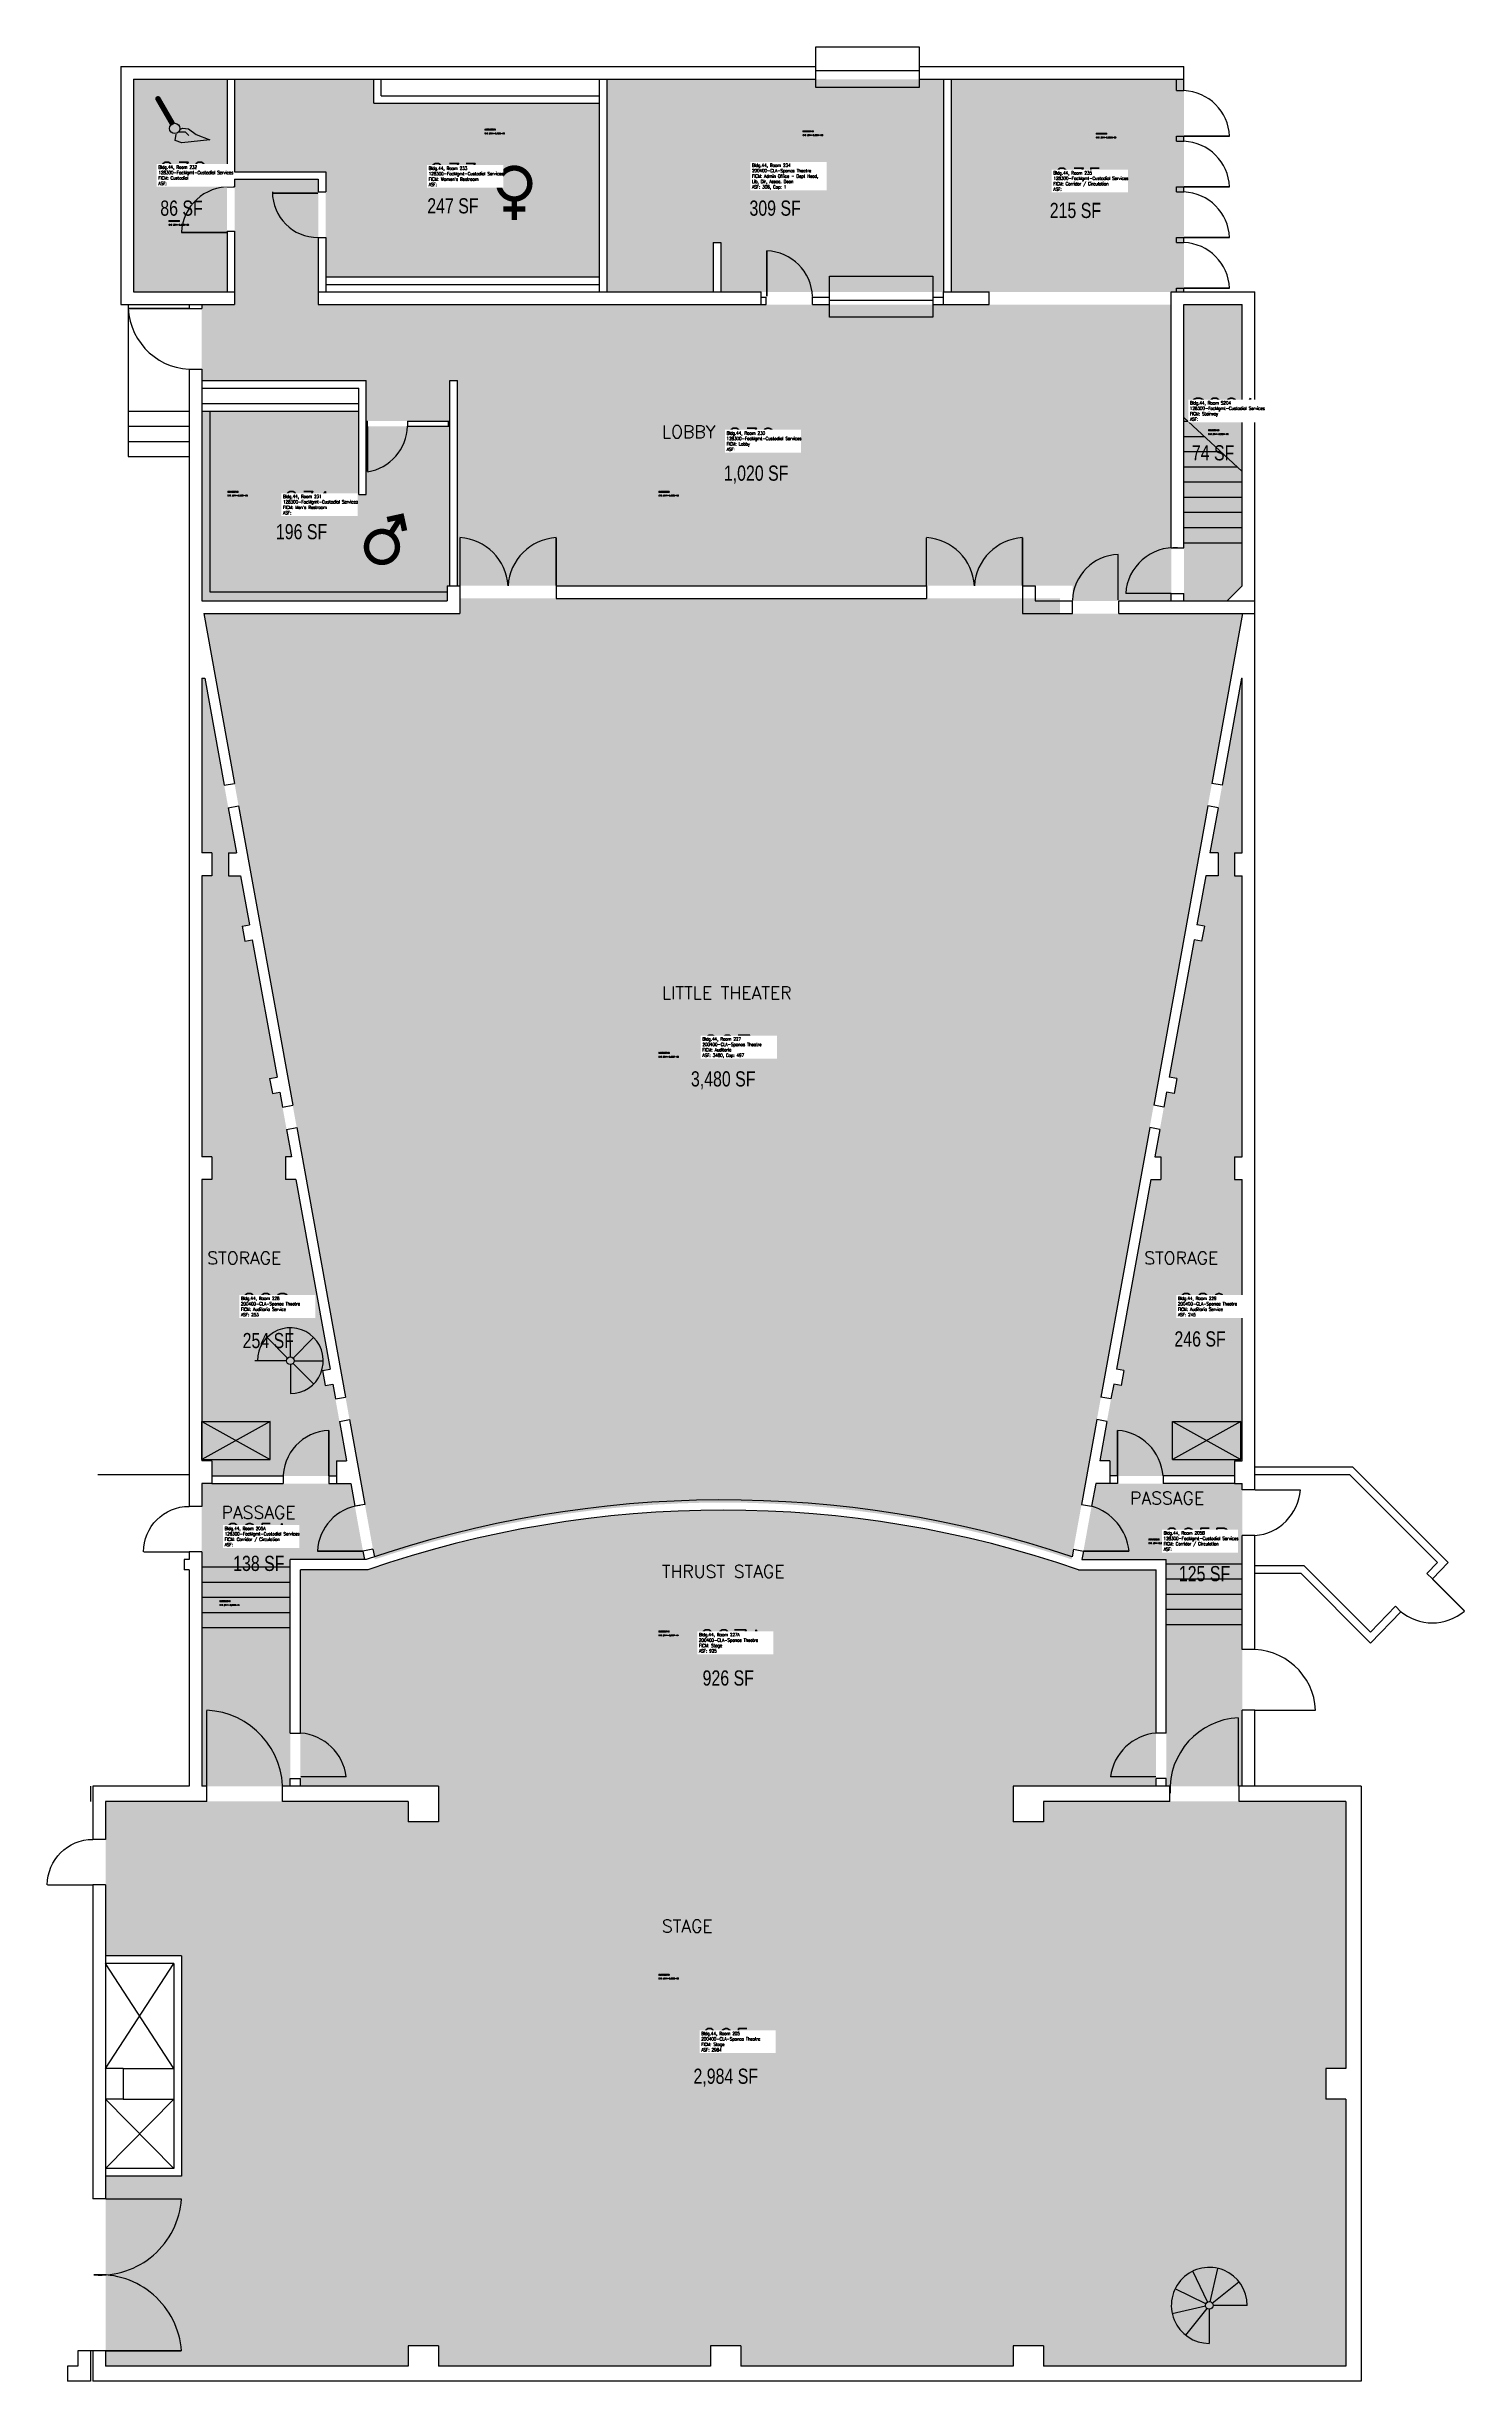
# Model space of a CAD drawing. Header units: inches. Extents: x 0 to 2697, y 0 to 3468.
# Drawn here: x 1577 to 2697, y 1624 to 3468 of the extents above; entities that cross this region are included whole.
import ezdxf
from ezdxf.enums import TextEntityAlignment as Align

# ---------------------------------------------------------------- set-up
doc = ezdxf.new("R2010")
doc.units = ezdxf.units.IN
doc.header["$LTSCALE"] = 10
doc.header["$MEASUREMENT"] = 0
doc.layers.get('0').update_dxf_attribs({"linetype": 'CONTINUOUS'})
for name, color, linetype in [('A-DOOR', 2, 'CONTINUOUS'), ('A-FLOR', 3, 'CONTINUOUS'), ('A-GLAZ', 1, 'CONTINUOUS'), ('A-GLAZ-SILL', 2, 'CONTINUOUS'), ('A-IDEN-CNUM', 7, 'CONTINUOUS'), ('A-IDEN-ICON', 4, 'CONTINUOUS'), ('A-IDEN-RNUM', 7, 'CONTINUOUS'), ('A-IDEN-SNUM', 4, 'CONTINUOUS'), ('A-IDEN-TEXT', 4, 'CONTINUOUS'), ('A-IDEN-VNUM', 4, 'CONTINUOUS'), ('A-SITE', 3, 'CONTINUOUS'), ('A-WALL', 5, 'CONTINUOUS'), ('AREA-TEXT', 3, 'CONTINUOUS'), ('Rooms-Category-Color', 7, 'CONTINUOUS'), ('Rooms-College-Color', 7, 'CONTINUOUS'), ('Rooms-Department-Color', 7, 'CONTINUOUS'), ('Rooms-Division-Color', 7, 'CONTINUOUS'), ('Rooms-Information', 7, 'CONTINUOUS')]:
    doc.layers.add(name, color=color, linetype=linetype)
doc.styles.add('AREA', font='arial.ttf', dxfattribs={"width": 0.75, "height": 24})
doc.styles.add('ROOMFNUMBER', font='SIMPLEX', dxfattribs={"height": 0.83})
doc.styles.add('ROOMSNUMBER', font='txt.shx', dxfattribs={"height": 0.08333})
doc.styles.add('ROOMVNUMBER', font='simplex.shx', dxfattribs={"width": 0.85})

# ---------------------------------------------------------------- blocks, each defined once
blk = doc.blocks.new('DOOR')
at = {"layer": 'A-DOOR', "const_width": 0.08333000000000003}
blk.add_lwpolyline([(-2.793967723846436e-09, 4.656612873077393e-10), (0, 2.999999999767169)], dxfattribs=at)
at = {"layer": 'A-DOOR'}
blk.add_arc((9.313225746154785e-09, -2.118758857250214e-08), 3.000000022449839, 90.00000025585418, 179.9999995307511, dxfattribs=at)
blk = doc.blocks.new('CPCUST')
at = {"color": 0, "linetype": 'ByBlock'}
for p, q in [((0.01710768682039543, -0.06389526559284252), (0.02000603612435725, -0.04661972163469329)), ((0.03576614561558245, -0.07045290280554815), (0.01710768682039543, -0.06389526559284252)), ((0.02622214892755892, -0.04084634061456337), (0.0445807061709047, -0.04056143188978271)), ((0.0296781998588358, -0.03407984564873644), (0.03758796190732028, -0.03023640276653876)), ((0.1117389269890054, -0.06251715192284006), (0.03576614561558245, -0.07045290280554815)), ((0.03758796190732028, -0.03023640276653876), (0.05333712680811686, -0.03237435190612691)), ((0.0445807061709047, -0.04056143188978271), (0.05433683077671958, -0.05052010497931518)), ((0.05333712680811686, -0.03237435190612691), (0.07452052004998677, -0.04788691310499892)), ((0.07452052004998677, -0.04788691310499892), (0.1117389269890054, -0.06251715192284006))]:
    blk.add_line(p, q, dxfattribs=at)
at = {"color": 0, "linetype": 'ByBlock', "const_width": 0.0075}
blk.add_lwpolyline([(-0.03324759526418575, 0.04812499999999999, 1), (-0.02675240473581653, 0.05187500000000002, 1)], format="xyb", close=True, dxfattribs=at)
at = {"color": 0, "linetype": 'ByBlock', "const_width": 0.015}
blk.add_lwpolyline([(-0.02999999999997272, 0.05), (0.009999999999990905, -0.01928203230275514)], dxfattribs=at)
at = {"color": 0, "linetype": 'ByBlock'}
blk.add_circle((0.01581866083250816, -0.03126680850405537), 0.01414213562373094, dxfattribs=at)
blk = doc.blocks.new('CPMEN')
at = {"color": 0, "linetype": 'ByBlock', "const_width": 0.015}
blk.add_lwpolyline([(-0.05750000000000455, -0.02000000000000313, 1), (0.02750000000000341, -0.02000000000000313, 1)], format="xyb", close=True, dxfattribs=at)
for points in [[(0.05500000000000682, 0.00999999999999801), (0.05500000000000682, 0.04999999999999716), (0.01499999999998636, 0.04999999999999716)], [(0.01505203820042311, 0.01005203820042766), (0.05500000000000682, 0.04999999999999716)]]:
    blk.add_lwpolyline(points, dxfattribs=at)
blk = doc.blocks.new('CPWOMEN')
at = {"color": 0, "linetype": 'ByBlock', "const_width": 0.015}
blk.add_lwpolyline([(-0.03750000000002274, 0, 1), (0.04750000000001364, 0, 1)], format="xyb", close=True, dxfattribs=at)
for points in [[(-0.02499999999997726, -0.07000000000000028), (0.03500000000002501, -0.07000000000000028)], [(0.004999999999995453, -0.03999999999999915), (0.004999999999995453, -0.1000000000000014)]]:
    blk.add_lwpolyline(points, dxfattribs=at)

msp = doc.modelspace()

# ---------------------------------------------------------------- hatches: boundary and pattern name
at = {"layer": 'Rooms-Category-Color', "true_color": 0xadadad}
for points in [[(1719.15599629283, 3442.036392011214), (1645.155596259981, 3442.036392033566), (1645.155596461147, 3273.995592038613), (1719.155996460468, 3273.995592016261)], [(1797.15599642694, 3285.995591993909), (2013.155996449292, 3285.995591943618), (2013.155996259302, 3423), (1835, 3423), (1835, 3442), (1725.155996203423, 3442.036392019596), (1725.155996320766, 3369), (1797.15599630795, 3369)], [(2291.114638533443, 3442.036391871516), (2291.114638768137, 3273.995591884945), (2321.114638712257, 3273.995591893326), (2465.114638712257, 3273.995591845829), (2475.114238701761, 3273.995591843035), (2475.114238701761, 3442.036391821224)], [(2377.147196933627, 3041.995991646778), (2387.146796934307, 3041.99599164119), (2387.146796923131, 3029.995991901029), (2465.114638745785, 3029.995991887059), (2465.114638723433, 3263.99599183118), (1791.155996404588, 3263.995992015582), (1791.155996326641, 3363), (1725.155996326059, 3363), (1725.15599642694, 3263.995992138516), (1699.15559694171, 3263.995992032345), (1699.155596930534, 3203.9959920072), (1829.155797064304, 3203.995991982054), (1829.155797030777, 3171.991991986055), (1895.155797053128, 3171.991991972085), (1895.155797064304, 3203.995991959702), (1901.155797064304, 3203.995991962496), (1901.155796963722, 3041.995991954114), (1903.15559694171, 3041.995991954114)], [(2475.114238724113, 3029.995991850737), (2509.115038912743, 3029.995991850737), (2521.115038823336, 3041.995991814416), (2521.115038722754, 3263.995991842356), (2475.114238724113, 3263.995991853531)], [(1823.155796997249, 3113.995991987642), (1823.155797064304, 3179.995991987642), (1699.15559694171, 3179.995991998818), (1699.15559694171, 3029.995992012788), (1893.155996963382, 3029.995991970878), (1893.155996952206, 3041.995991962496), (1895.155796974897, 3041.995991956908), (1895.155797053128, 3167.995991976466), (1829.155797019601, 3167.995991982054), (1829.155797030777, 3113.995991976466)], [(1699.155597846955, 2093.999591559637), (1769.074797112495, 2093.999591537286), (1769.074797134846, 2272.999631961342), (1827.743471346796, 2272.999631927814), (1826.53711695224, 2279.655584269669), (1816.868804566562, 2332.999631916638), (1805.566404618323, 2332.999631885905), (1799.566404595971, 2332.999631983694), (1707.195597566664, 2332.999632006045), (1699.155597522855, 2332.999632011633), (1699.155597545207, 2314.999632162508), (1699.155597612262, 2278.99963215692)], [(2416.662631943822, 2332.999631916638), (2405.360231906176, 2332.999631832819), (2402.112121347338, 2315.078472427558), (2395.691919509321, 2279.655584216584), (2394.48556510359, 2272.999631897081), (2461.115038834512, 2272.999631908257), (2461.115038834512, 2093.959631755482), (2521.115038823336, 2093.959631730337), (2521.115038823336, 2332.999631919432), (2515.033438973129, 2332.999631922226)]]:
    msp.add_hatch(color=253, dxfattribs=at).paths.add_polyline_path(points)
at = {"layer": 'Rooms-Category-Color', "true_color": 0xfa9ba3}
msp.add_hatch(color=241, dxfattribs=at).paths.add_polyline_path([(2019.155996248126, 3442.036391938571), (2019.155996449292, 3273.995591943618), (2103.155996471643, 3273.99559192406), (2103.155996404588, 3312.995591935236), (2109.15599642694, 3312.995591932442), (2109.155996471643, 3273.99559192406), (2285.114638756961, 3273.995591890533), (2285.114638533443, 3442.036391868722)])
at = {"layer": 'Rooms-Category-Color', "true_color": 0xffe090}
h = msp.add_hatch(color=41, dxfattribs=at)
edge = h.paths.add_edge_path()
edge.add_line((1812.713314309716, 2401.217434369493), (1835.877993889153, 2273.155918301549))
edge.add_arc((2111.114518141807, 1451.003952013761), 866.9999999732165, 71.49070448593977, 108.50929550010139, ccw=False)
edge.add_line((2386.351042594761, 2273.155918234494), (2409.515722252429, 2401.217434285674))
edge.add_line((2409.515722252429, 2401.217434285674), (2451.22599902004, 2631.804749399889))
edge.add_line((2451.22599902004, 2631.804749399889), (2493.988434467465, 2868.208723005373))
edge.add_line((2493.988434467465, 2868.208723005373), (2521.444869719446, 3019.996391836088))
edge.add_line((2521.444869719446, 3019.996391836088), (2377.147196944803, 3019.996391869616))
edge.add_line((2377.147196944803, 3019.996391869616), (2377.147196944803, 3031.996391657274))
edge.add_line((2377.147196944803, 3031.996391657274), (1903.15559694171, 3031.996391945053))
edge.add_line((1903.15559694171, 3031.996391945053), (1903.15559694171, 3019.996391964611))
edge.add_line((1903.15559694171, 3019.996391964611), (1700.78416711092, 3019.996392017696))
edge.add_line((1700.78416711092, 3019.996392017696), (1725.036629363894, 2885.921276789624))
edge.add_line((1725.036629363894, 2885.921276789624), (1771.00303760916, 2631.804749472532))
edge.add_line((1771.00303760916, 2631.804749472532), (1812.713314309716, 2401.217434369493))
for points in [[(1699.155597511679, 2350.999632014427), (1707.195597488433, 2350.999632008839), (1707.195597533137, 2338.999632003251), (1799.566404595971, 2338.999631986488), (1805.566404618323, 2338.999631986488), (1805.566404595971, 2350.999631891493), (1813.606404550374, 2350.999631911051), (1807.975382398814, 2382.068292384502), (1807.969254277647, 2382.067183886189), (1804.765281368047, 2399.779737539124), (1802.625213950872, 2411.587367653381), (1796.721029050648, 2410.519376609009), (1794.580961667001, 2422.327006714884), (1800.485146589577, 2423.394997750875), (1773.370137512684, 2572.999631983694), (1765.330137602985, 2572.99963196693), (1765.330137647688, 2590.999631941784), (1770.107737462968, 2590.999631933402), (1766.185327716172, 2612.641176652629), (1766.179199628532, 2612.640068148728), (1762.975226651877, 2630.352621821221), (1760.835159212351, 2642.160251941066), (1754.930974334478, 2641.092260902282), (1752.790906950831, 2652.899891002569), (1758.69509183988, 2653.967882044148), (1739.042776219547, 2762.397773342673), (1733.13859135285, 2761.32978231227), (1730.998523958027, 2773.13741242094), (1736.902708880603, 2774.205403448548), (1729.871470414102, 2812.999631964136), (1720.200269903988, 2812.999632000457), (1720.20027000457, 2830.999631983694), (1726.609070409089, 2830.999631978106), (1720.13100079447, 2866.741800624412), (1720.124872729182, 2866.740692117717), (1716.920899774879, 2884.453245784622), (1701.597336821258, 2968.999632020015), (1699.155596997589, 2968.999632022809), (1699.155597042292, 2830.999632014427), (1707.195597611368, 2830.999632006045), (1707.195597622544, 2812.999632017221), (1699.155597086996, 2812.999632014427), (1699.155597276986, 2590.999632014427), (1707.195597566664, 2590.999632011633), (1707.195597566664, 2572.999632011633), (1699.155597344041, 2572.999632022809)], [(2456.898898914456, 2590.999631866347), (2456.898899003863, 2572.999631897081), (2448.858899094164, 2572.999631897081), (2421.743889961392, 2423.394997672644), (2427.648074872792, 2422.327006631065), (2425.508007466793, 2410.51937653916), (2419.603822555393, 2411.58736757515), (2417.463755182922, 2399.779737469275), (2414.259782340378, 2382.067183793988), (2414.253654129803, 2382.06829230627), (2408.622631944716, 2350.999631827231), (2416.662631899118, 2350.999631816056), (2416.662631899118, 2338.999631922226), (2515.033438995481, 2338.999631913844), (2515.033438995481, 2350.999631913844), (2521.11503881216, 2350.999631913844), (2521.115038767457, 2572.999631930608), (2515.033439017832, 2572.999631922226), (2515.033439006656, 2590.999631922226), (2521.115038767457, 2590.999631905463), (2521.115038733929, 2812.999631916638), (2515.033438995481, 2812.999631911051), (2515.033439017832, 2830.99963192502), (2521.115038767457, 2830.999631911051), (2521.115038745105, 2968.999632430729), (2520.631700053811, 2968.999632433522), (2505.308136966079, 2884.453245678451), (2502.098035857081, 2866.741800529417), (2495.619966343045, 2830.999631885905), (2502.028766635805, 2830.999631897081), (2502.028766702861, 2812.999631888699), (2492.357566270977, 2812.999631869141), (2485.326327782124, 2774.205403345171), (2491.230512648821, 2773.137412331533), (2489.090445253998, 2761.329782228451), (2483.186260432005, 2762.397773244884), (2463.533944800496, 2653.967881946359), (2469.438129633665, 2652.899890913162), (2467.298062227666, 2641.092260826845), (2461.393877405673, 2642.160251837689), (2459.253810022026, 2630.352621726226), (2456.043708924204, 2612.641176563222), (2452.121299132705, 2590.999631849583)], [(1886.114757545292, 2093.959631909151), (1886.114757556468, 2065.963631927501), (1862.114757556468, 2065.963631938677), (1862.114757556468, 2081.999591486994), (1623.151197809726, 2081.999591556843), (1623.151197832078, 2051.999591777567), (1623.151197887957, 2015.999591780361), (1623.151197943836, 1960.043951565865), (1683.151197932661, 1960.043951571453), (1683.151198133826, 1786.043951568659), (1623.151198133826, 1786.043951565865), (1623.151198133826, 1768.043951557484), (1623.151198279113, 1648.043951568659), (1623.151198267937, 1636.043951557484), (1862.114757992327, 1636.043951557484), (1862.114757925272, 1651.999992017169), (1886.114757947624, 1651.999991997611), (1886.114757981151, 1636.003992001992), (2101.114677976817, 1636.003991999198), (2101.114677943289, 1651.999991994817), (2125.114677943289, 1651.999991994817), (2125.114677954465, 1636.003992010374), (2340.114597961307, 1636.003992015962), (2340.114597938955, 1651.999992005993), (2364.114597950131, 1651.999991994817), (2364.114597972482, 1636.003992010374), (2603.114517956972, 1636.003992010374), (2603.114517755806, 1846.959671712946), (2587.118517793715, 1846.959671710152), (2587.118517749012, 1870.959671707358), (2603.114517755806, 1870.959671710152), (2603.114517532289, 2081.959631719161), (2364.114597525448, 2081.959631780628), (2364.114597570151, 2065.963631782215), (2340.114597558975, 2065.963631793391), (2340.114597514272, 2093.959631786216)]]:
    msp.add_hatch(color=41, dxfattribs=at).paths.add_polyline_path(points)
h = msp.add_hatch(color=41, dxfattribs=at)
edge = h.paths.add_edge_path()
edge.add_line((2453.075038835406, 2093.959631758276), (2453.075038790703, 2264.95963192312))
edge.add_line((2453.075038790703, 2264.95963192312), (2391.822820566595, 2264.959631956648))
edge.add_arc((2111.114518143201, 1451.003951971175), 861.0000000174432, 70.97225941055555, 109.027740576328)
edge.add_line((1830.406215906143, 2264.959632020909), (1777.114797156304, 2264.959631970618))
edge.add_line((1777.114797156304, 2264.959631970618), (1777.114797145128, 2093.999591534492))
edge.add_line((1777.114797145128, 2093.999591534492), (1886.114757545292, 2093.99959149817))
edge.add_line((1886.114757545292, 2093.99959149817), (1886.114757545292, 2093.959631909151))
edge.add_line((1886.114757545292, 2093.959631909151), (2453.075038835406, 2093.959631758276))
at = {"layer": 'Rooms-College-Color', "true_color": 0xadadad}
for points in [[(1719.15599629283, 3442.036392011214), (1645.155596259981, 3442.036392033566), (1645.155596461147, 3273.995592038613), (1719.155996460468, 3273.995592016261)], [(1797.15599642694, 3285.995591993909), (2013.155996449292, 3285.995591943618), (2013.155996259302, 3423), (1835, 3423), (1835, 3442), (1725.155996203423, 3442.036392019596), (1725.155996320766, 3369), (1797.15599630795, 3369)], [(2291.114638533443, 3442.036391871516), (2291.114638768137, 3273.995591884945), (2321.114638712257, 3273.995591893326), (2465.114638712257, 3273.995591845829), (2475.114238701761, 3273.995591843035), (2475.114238701761, 3442.036391821224)], [(2377.147196933627, 3041.995991646778), (2387.146796934307, 3041.99599164119), (2387.146796923131, 3029.995991901029), (2465.114638745785, 3029.995991887059), (2465.114638723433, 3263.99599183118), (1791.155996404588, 3263.995992015582), (1791.155996326641, 3363), (1725.155996326059, 3363), (1725.15599642694, 3263.995992138516), (1699.15559694171, 3263.995992032345), (1699.155596930534, 3203.9959920072), (1829.155797064304, 3203.995991982054), (1829.155797030777, 3171.991991986055), (1895.155797053128, 3171.991991972085), (1895.155797064304, 3203.995991959702), (1901.155797064304, 3203.995991962496), (1901.155796963722, 3041.995991954114), (1903.15559694171, 3041.995991954114)], [(2475.114238724113, 3029.995991850737), (2509.115038912743, 3029.995991850737), (2521.115038823336, 3041.995991814416), (2521.115038722754, 3263.995991842356), (2475.114238724113, 3263.995991853531)], [(1823.155796997249, 3113.995991987642), (1823.155797064304, 3179.995991987642), (1699.15559694171, 3179.995991998818), (1699.15559694171, 3029.995992012788), (1893.155996963382, 3029.995991970878), (1893.155996952206, 3041.995991962496), (1895.155796974897, 3041.995991956908), (1895.155797053128, 3167.995991976466), (1829.155797019601, 3167.995991982054), (1829.155797030777, 3113.995991976466)], [(1699.155597846955, 2093.999591559637), (1769.074797112495, 2093.999591537286), (1769.074797134846, 2272.999631961342), (1827.743471346796, 2272.999631927814), (1826.53711695224, 2279.655584269669), (1816.868804566562, 2332.999631916638), (1805.566404618323, 2332.999631885905), (1799.566404595971, 2332.999631983694), (1707.195597566664, 2332.999632006045), (1699.155597522855, 2332.999632011633), (1699.155597545207, 2314.999632162508), (1699.155597612262, 2278.99963215692)], [(2416.662631943822, 2332.999631916638), (2405.360231906176, 2332.999631832819), (2402.112121347338, 2315.078472427558), (2395.691919509321, 2279.655584216584), (2394.48556510359, 2272.999631897081), (2461.115038834512, 2272.999631908257), (2461.115038834512, 2093.959631755482), (2521.115038823336, 2093.959631730337), (2521.115038823336, 2332.999631919432), (2515.033438973129, 2332.999631922226)]]:
    msp.add_hatch(color=253, dxfattribs=at).paths.add_polyline_path(points)
at = {"layer": 'Rooms-College-Color', "true_color": 0xb2d6e9}
for points in [[(2019.155996248126, 3442.036391938571), (2019.155996449292, 3273.995591943618), (2103.155996471643, 3273.99559192406), (2103.155996404588, 3312.995591935236), (2109.15599642694, 3312.995591932442), (2109.155996471643, 3273.99559192406), (2285.114638756961, 3273.995591890533), (2285.114638533443, 3442.036391868722)], [(1699.155597511679, 2350.999632014427), (1707.195597488433, 2350.999632008839), (1707.195597533137, 2338.999632003251), (1799.566404595971, 2338.999631986488), (1805.566404618323, 2338.999631986488), (1805.566404595971, 2350.999631891493), (1813.606404550374, 2350.999631911051), (1807.975382398814, 2382.068292384502), (1807.969254277647, 2382.067183886189), (1804.765281368047, 2399.779737539124), (1802.625213950872, 2411.587367653381), (1796.721029050648, 2410.519376609009), (1794.580961667001, 2422.327006714884), (1800.485146589577, 2423.394997750875), (1773.370137512684, 2572.999631983694), (1765.330137602985, 2572.99963196693), (1765.330137647688, 2590.999631941784), (1770.107737462968, 2590.999631933402), (1766.185327716172, 2612.641176652629), (1766.179199628532, 2612.640068148728), (1762.975226651877, 2630.352621821221), (1760.835159212351, 2642.160251941066), (1754.930974334478, 2641.092260902282), (1752.790906950831, 2652.899891002569), (1758.69509183988, 2653.967882044148), (1739.042776219547, 2762.397773342673), (1733.13859135285, 2761.32978231227), (1730.998523958027, 2773.13741242094), (1736.902708880603, 2774.205403448548), (1729.871470414102, 2812.999631964136), (1720.200269903988, 2812.999632000457), (1720.20027000457, 2830.999631983694), (1726.609070409089, 2830.999631978106), (1720.13100079447, 2866.741800624412), (1720.124872729182, 2866.740692117717), (1716.920899774879, 2884.453245784622), (1701.597336821258, 2968.999632020015), (1699.155596997589, 2968.999632022809), (1699.155597042292, 2830.999632014427), (1707.195597611368, 2830.999632006045), (1707.195597622544, 2812.999632017221), (1699.155597086996, 2812.999632014427), (1699.155597276986, 2590.999632014427), (1707.195597566664, 2590.999632011633), (1707.195597566664, 2572.999632011633), (1699.155597344041, 2572.999632022809)], [(2456.898898914456, 2590.999631866347), (2456.898899003863, 2572.999631897081), (2448.858899094164, 2572.999631897081), (2421.743889961392, 2423.394997672644), (2427.648074872792, 2422.327006631065), (2425.508007466793, 2410.51937653916), (2419.603822555393, 2411.58736757515), (2417.463755182922, 2399.779737469275), (2414.259782340378, 2382.067183793988), (2414.253654129803, 2382.06829230627), (2408.622631944716, 2350.999631827231), (2416.662631899118, 2350.999631816056), (2416.662631899118, 2338.999631922226), (2515.033438995481, 2338.999631913844), (2515.033438995481, 2350.999631913844), (2521.11503881216, 2350.999631913844), (2521.115038767457, 2572.999631930608), (2515.033439017832, 2572.999631922226), (2515.033439006656, 2590.999631922226), (2521.115038767457, 2590.999631905463), (2521.115038733929, 2812.999631916638), (2515.033438995481, 2812.999631911051), (2515.033439017832, 2830.99963192502), (2521.115038767457, 2830.999631911051), (2521.115038745105, 2968.999632430729), (2520.631700053811, 2968.999632433522), (2505.308136966079, 2884.453245678451), (2502.098035857081, 2866.741800529417), (2495.619966343045, 2830.999631885905), (2502.028766635805, 2830.999631897081), (2502.028766702861, 2812.999631888699), (2492.357566270977, 2812.999631869141), (2485.326327782124, 2774.205403345171), (2491.230512648821, 2773.137412331533), (2489.090445253998, 2761.329782228451), (2483.186260432005, 2762.397773244884), (2463.533944800496, 2653.967881946359), (2469.438129633665, 2652.899890913162), (2467.298062227666, 2641.092260826845), (2461.393877405673, 2642.160251837689), (2459.253810022026, 2630.352621726226), (2456.043708924204, 2612.641176563222), (2452.121299132705, 2590.999631849583)], [(1886.114757545292, 2093.959631909151), (1886.114757556468, 2065.963631927501), (1862.114757556468, 2065.963631938677), (1862.114757556468, 2081.999591486994), (1623.151197809726, 2081.999591556843), (1623.151197832078, 2051.999591777567), (1623.151197887957, 2015.999591780361), (1623.151197943836, 1960.043951565865), (1683.151197932661, 1960.043951571453), (1683.151198133826, 1786.043951568659), (1623.151198133826, 1786.043951565865), (1623.151198133826, 1768.043951557484), (1623.151198279113, 1648.043951568659), (1623.151198267937, 1636.043951557484), (1862.114757992327, 1636.043951557484), (1862.114757925272, 1651.999992017169), (1886.114757947624, 1651.999991997611), (1886.114757981151, 1636.003992001992), (2101.114677976817, 1636.003991999198), (2101.114677943289, 1651.999991994817), (2125.114677943289, 1651.999991994817), (2125.114677954465, 1636.003992010374), (2340.114597961307, 1636.003992015962), (2340.114597938955, 1651.999992005993), (2364.114597950131, 1651.999991994817), (2364.114597972482, 1636.003992010374), (2603.114517956972, 1636.003992010374), (2603.114517755806, 1846.959671712946), (2587.118517793715, 1846.959671710152), (2587.118517749012, 1870.959671707358), (2603.114517755806, 1870.959671710152), (2603.114517532289, 2081.959631719161), (2364.114597525448, 2081.959631780628), (2364.114597570151, 2065.963631782215), (2340.114597558975, 2065.963631793391), (2340.114597514272, 2093.959631786216)]]:
    msp.add_hatch(color=254, dxfattribs=at).paths.add_polyline_path(points)
h = msp.add_hatch(color=254, dxfattribs=at)
edge = h.paths.add_edge_path()
edge.add_line((1812.713314309716, 2401.217434369493), (1835.877993889153, 2273.155918301549))
edge.add_arc((2111.114518141807, 1451.003952013761), 866.9999999732165, 71.49070448593977, 108.50929550010139, ccw=False)
edge.add_line((2386.351042594761, 2273.155918234494), (2409.515722252429, 2401.217434285674))
edge.add_line((2409.515722252429, 2401.217434285674), (2451.22599902004, 2631.804749399889))
edge.add_line((2451.22599902004, 2631.804749399889), (2493.988434467465, 2868.208723005373))
edge.add_line((2493.988434467465, 2868.208723005373), (2521.444869719446, 3019.996391836088))
edge.add_line((2521.444869719446, 3019.996391836088), (2377.147196944803, 3019.996391869616))
edge.add_line((2377.147196944803, 3019.996391869616), (2377.147196944803, 3031.996391657274))
edge.add_line((2377.147196944803, 3031.996391657274), (1903.15559694171, 3031.996391945053))
edge.add_line((1903.15559694171, 3031.996391945053), (1903.15559694171, 3019.996391964611))
edge.add_line((1903.15559694171, 3019.996391964611), (1700.78416711092, 3019.996392017696))
edge.add_line((1700.78416711092, 3019.996392017696), (1725.036629363894, 2885.921276789624))
edge.add_line((1725.036629363894, 2885.921276789624), (1771.00303760916, 2631.804749472532))
edge.add_line((1771.00303760916, 2631.804749472532), (1812.713314309716, 2401.217434369493))
h = msp.add_hatch(color=254, dxfattribs=at)
edge = h.paths.add_edge_path()
edge.add_line((2453.075038835406, 2093.959631758276), (2453.075038790703, 2264.95963192312))
edge.add_line((2453.075038790703, 2264.95963192312), (2391.822820566595, 2264.959631956648))
edge.add_arc((2111.114518143201, 1451.003951971175), 861.0000000174432, 70.97225941055555, 109.027740576328)
edge.add_line((1830.406215906143, 2264.959632020909), (1777.114797156304, 2264.959631970618))
edge.add_line((1777.114797156304, 2264.959631970618), (1777.114797145128, 2093.999591534492))
edge.add_line((1777.114797145128, 2093.999591534492), (1886.114757545292, 2093.99959149817))
edge.add_line((1886.114757545292, 2093.99959149817), (1886.114757545292, 2093.959631909151))
edge.add_line((1886.114757545292, 2093.959631909151), (2453.075038835406, 2093.959631758276))
at = {"layer": 'Rooms-Department-Color', "true_color": 0xacacac}
for points in [[(1719.15599629283, 3442.036392011214), (1645.155596259981, 3442.036392033566), (1645.155596461147, 3273.995592038613), (1719.155996460468, 3273.995592016261)], [(1797.15599642694, 3285.995591993909), (2013.155996449292, 3285.995591943618), (2013.155996259302, 3423), (1835, 3423), (1835, 3442), (1725.155996203423, 3442.036392019596), (1725.155996320766, 3369), (1797.15599630795, 3369)], [(2291.114638533443, 3442.036391871516), (2291.114638768137, 3273.995591884945), (2321.114638712257, 3273.995591893326), (2465.114638712257, 3273.995591845829), (2475.114238701761, 3273.995591843035), (2475.114238701761, 3442.036391821224)], [(2377.147196933627, 3041.995991646778), (2387.146796934307, 3041.99599164119), (2387.146796923131, 3029.995991901029), (2465.114638745785, 3029.995991887059), (2465.114638723433, 3263.99599183118), (1791.155996404588, 3263.995992015582), (1791.155996326641, 3363), (1725.155996326059, 3363), (1725.15599642694, 3263.995992138516), (1699.15559694171, 3263.995992032345), (1699.155596930534, 3203.9959920072), (1829.155797064304, 3203.995991982054), (1829.155797030777, 3171.991991986055), (1895.155797053128, 3171.991991972085), (1895.155797064304, 3203.995991959702), (1901.155797064304, 3203.995991962496), (1901.155796963722, 3041.995991954114), (1903.15559694171, 3041.995991954114)], [(2475.114238724113, 3029.995991850737), (2509.115038912743, 3029.995991850737), (2521.115038823336, 3041.995991814416), (2521.115038722754, 3263.995991842356), (2475.114238724113, 3263.995991853531)], [(1823.155796997249, 3113.995991987642), (1823.155797064304, 3179.995991987642), (1699.15559694171, 3179.995991998818), (1699.15559694171, 3029.995992012788), (1893.155996963382, 3029.995991970878), (1893.155996952206, 3041.995991962496), (1895.155796974897, 3041.995991956908), (1895.155797053128, 3167.995991976466), (1829.155797019601, 3167.995991982054), (1829.155797030777, 3113.995991976466)], [(1699.155597846955, 2093.999591559637), (1769.074797112495, 2093.999591537286), (1769.074797134846, 2272.999631961342), (1827.743471346796, 2272.999631927814), (1826.53711695224, 2279.655584269669), (1816.868804566562, 2332.999631916638), (1805.566404618323, 2332.999631885905), (1799.566404595971, 2332.999631983694), (1707.195597566664, 2332.999632006045), (1699.155597522855, 2332.999632011633), (1699.155597545207, 2314.999632162508), (1699.155597612262, 2278.99963215692)], [(2416.662631943822, 2332.999631916638), (2405.360231906176, 2332.999631832819), (2402.112121347338, 2315.078472427558), (2395.691919509321, 2279.655584216584), (2394.48556510359, 2272.999631897081), (2461.115038834512, 2272.999631908257), (2461.115038834512, 2093.959631755482), (2521.115038823336, 2093.959631730337), (2521.115038823336, 2332.999631919432), (2515.033438973129, 2332.999631922226)]]:
    msp.add_hatch(color=253, dxfattribs=at).paths.add_polyline_path(points)
at = {"layer": 'Rooms-Department-Color', "true_color": 0xb2d6e9}
for points in [[(2019.155996248126, 3442.036391938571), (2019.155996449292, 3273.995591943618), (2103.155996471643, 3273.99559192406), (2103.155996404588, 3312.995591935236), (2109.15599642694, 3312.995591932442), (2109.155996471643, 3273.99559192406), (2285.114638756961, 3273.995591890533), (2285.114638533443, 3442.036391868722)], [(1699.155597511679, 2350.999632014427), (1707.195597488433, 2350.999632008839), (1707.195597533137, 2338.999632003251), (1799.566404595971, 2338.999631986488), (1805.566404618323, 2338.999631986488), (1805.566404595971, 2350.999631891493), (1813.606404550374, 2350.999631911051), (1807.975382398814, 2382.068292384502), (1807.969254277647, 2382.067183886189), (1804.765281368047, 2399.779737539124), (1802.625213950872, 2411.587367653381), (1796.721029050648, 2410.519376609009), (1794.580961667001, 2422.327006714884), (1800.485146589577, 2423.394997750875), (1773.370137512684, 2572.999631983694), (1765.330137602985, 2572.99963196693), (1765.330137647688, 2590.999631941784), (1770.107737462968, 2590.999631933402), (1766.185327716172, 2612.641176652629), (1766.179199628532, 2612.640068148728), (1762.975226651877, 2630.352621821221), (1760.835159212351, 2642.160251941066), (1754.930974334478, 2641.092260902282), (1752.790906950831, 2652.899891002569), (1758.69509183988, 2653.967882044148), (1739.042776219547, 2762.397773342673), (1733.13859135285, 2761.32978231227), (1730.998523958027, 2773.13741242094), (1736.902708880603, 2774.205403448548), (1729.871470414102, 2812.999631964136), (1720.200269903988, 2812.999632000457), (1720.20027000457, 2830.999631983694), (1726.609070409089, 2830.999631978106), (1720.13100079447, 2866.741800624412), (1720.124872729182, 2866.740692117717), (1716.920899774879, 2884.453245784622), (1701.597336821258, 2968.999632020015), (1699.155596997589, 2968.999632022809), (1699.155597042292, 2830.999632014427), (1707.195597611368, 2830.999632006045), (1707.195597622544, 2812.999632017221), (1699.155597086996, 2812.999632014427), (1699.155597276986, 2590.999632014427), (1707.195597566664, 2590.999632011633), (1707.195597566664, 2572.999632011633), (1699.155597344041, 2572.999632022809)], [(2456.898898914456, 2590.999631866347), (2456.898899003863, 2572.999631897081), (2448.858899094164, 2572.999631897081), (2421.743889961392, 2423.394997672644), (2427.648074872792, 2422.327006631065), (2425.508007466793, 2410.51937653916), (2419.603822555393, 2411.58736757515), (2417.463755182922, 2399.779737469275), (2414.259782340378, 2382.067183793988), (2414.253654129803, 2382.06829230627), (2408.622631944716, 2350.999631827231), (2416.662631899118, 2350.999631816056), (2416.662631899118, 2338.999631922226), (2515.033438995481, 2338.999631913844), (2515.033438995481, 2350.999631913844), (2521.11503881216, 2350.999631913844), (2521.115038767457, 2572.999631930608), (2515.033439017832, 2572.999631922226), (2515.033439006656, 2590.999631922226), (2521.115038767457, 2590.999631905463), (2521.115038733929, 2812.999631916638), (2515.033438995481, 2812.999631911051), (2515.033439017832, 2830.99963192502), (2521.115038767457, 2830.999631911051), (2521.115038745105, 2968.999632430729), (2520.631700053811, 2968.999632433522), (2505.308136966079, 2884.453245678451), (2502.098035857081, 2866.741800529417), (2495.619966343045, 2830.999631885905), (2502.028766635805, 2830.999631897081), (2502.028766702861, 2812.999631888699), (2492.357566270977, 2812.999631869141), (2485.326327782124, 2774.205403345171), (2491.230512648821, 2773.137412331533), (2489.090445253998, 2761.329782228451), (2483.186260432005, 2762.397773244884), (2463.533944800496, 2653.967881946359), (2469.438129633665, 2652.899890913162), (2467.298062227666, 2641.092260826845), (2461.393877405673, 2642.160251837689), (2459.253810022026, 2630.352621726226), (2456.043708924204, 2612.641176563222), (2452.121299132705, 2590.999631849583)], [(1886.114757545292, 2093.959631909151), (1886.114757556468, 2065.963631927501), (1862.114757556468, 2065.963631938677), (1862.114757556468, 2081.999591486994), (1623.151197809726, 2081.999591556843), (1623.151197832078, 2051.999591777567), (1623.151197887957, 2015.999591780361), (1623.151197943836, 1960.043951565865), (1683.151197932661, 1960.043951571453), (1683.151198133826, 1786.043951568659), (1623.151198133826, 1786.043951565865), (1623.151198133826, 1768.043951557484), (1623.151198279113, 1648.043951568659), (1623.151198267937, 1636.043951557484), (1862.114757992327, 1636.043951557484), (1862.114757925272, 1651.999992017169), (1886.114757947624, 1651.999991997611), (1886.114757981151, 1636.003992001992), (2101.114677976817, 1636.003991999198), (2101.114677943289, 1651.999991994817), (2125.114677943289, 1651.999991994817), (2125.114677954465, 1636.003992010374), (2340.114597961307, 1636.003992015962), (2340.114597938955, 1651.999992005993), (2364.114597950131, 1651.999991994817), (2364.114597972482, 1636.003992010374), (2603.114517956972, 1636.003992010374), (2603.114517755806, 1846.959671712946), (2587.118517793715, 1846.959671710152), (2587.118517749012, 1870.959671707358), (2603.114517755806, 1870.959671710152), (2603.114517532289, 2081.959631719161), (2364.114597525448, 2081.959631780628), (2364.114597570151, 2065.963631782215), (2340.114597558975, 2065.963631793391), (2340.114597514272, 2093.959631786216)]]:
    msp.add_hatch(color=254, dxfattribs=at).paths.add_polyline_path(points)
h = msp.add_hatch(color=254, dxfattribs=at)
edge = h.paths.add_edge_path()
edge.add_line((1812.713314309716, 2401.217434369493), (1835.877993889153, 2273.155918301549))
edge.add_arc((2111.114518141807, 1451.003952013761), 866.9999999732165, 71.49070448593977, 108.50929550010139, ccw=False)
edge.add_line((2386.351042594761, 2273.155918234494), (2409.515722252429, 2401.217434285674))
edge.add_line((2409.515722252429, 2401.217434285674), (2451.22599902004, 2631.804749399889))
edge.add_line((2451.22599902004, 2631.804749399889), (2493.988434467465, 2868.208723005373))
edge.add_line((2493.988434467465, 2868.208723005373), (2521.444869719446, 3019.996391836088))
edge.add_line((2521.444869719446, 3019.996391836088), (2377.147196944803, 3019.996391869616))
edge.add_line((2377.147196944803, 3019.996391869616), (2377.147196944803, 3031.996391657274))
edge.add_line((2377.147196944803, 3031.996391657274), (1903.15559694171, 3031.996391945053))
edge.add_line((1903.15559694171, 3031.996391945053), (1903.15559694171, 3019.996391964611))
edge.add_line((1903.15559694171, 3019.996391964611), (1700.78416711092, 3019.996392017696))
edge.add_line((1700.78416711092, 3019.996392017696), (1725.036629363894, 2885.921276789624))
edge.add_line((1725.036629363894, 2885.921276789624), (1771.00303760916, 2631.804749472532))
edge.add_line((1771.00303760916, 2631.804749472532), (1812.713314309716, 2401.217434369493))
h = msp.add_hatch(color=254, dxfattribs=at)
edge = h.paths.add_edge_path()
edge.add_line((2453.075038835406, 2093.959631758276), (2453.075038790703, 2264.95963192312))
edge.add_line((2453.075038790703, 2264.95963192312), (2391.822820566595, 2264.959631956648))
edge.add_arc((2111.114518143201, 1451.003951971175), 861.0000000174432, 70.97225941055555, 109.027740576328)
edge.add_line((1830.406215906143, 2264.959632020909), (1777.114797156304, 2264.959631970618))
edge.add_line((1777.114797156304, 2264.959631970618), (1777.114797145128, 2093.999591534492))
edge.add_line((1777.114797145128, 2093.999591534492), (1886.114757545292, 2093.99959149817))
edge.add_line((1886.114757545292, 2093.99959149817), (1886.114757545292, 2093.959631909151))
edge.add_line((1886.114757545292, 2093.959631909151), (2453.075038835406, 2093.959631758276))
at = {"layer": 'Rooms-Division-Color', "true_color": 0xadadad}
for points in [[(1719.15599629283, 3442.036392011214), (1645.155596259981, 3442.036392033566), (1645.155596461147, 3273.995592038613), (1719.155996460468, 3273.995592016261)], [(1797.15599642694, 3285.995591993909), (2013.155996449292, 3285.995591943618), (2013.155996259302, 3423), (1835, 3423), (1835, 3442), (1725.155996203423, 3442.036392019596), (1725.155996320766, 3369), (1797.15599630795, 3369)], [(2291.114638533443, 3442.036391871516), (2291.114638768137, 3273.995591884945), (2321.114638712257, 3273.995591893326), (2465.114638712257, 3273.995591845829), (2475.114238701761, 3273.995591843035), (2475.114238701761, 3442.036391821224)], [(2377.147196933627, 3041.995991646778), (2387.146796934307, 3041.99599164119), (2387.146796923131, 3029.995991901029), (2465.114638745785, 3029.995991887059), (2465.114638723433, 3263.99599183118), (1791.155996404588, 3263.995992015582), (1791.155996326641, 3363), (1725.155996326059, 3363), (1725.15599642694, 3263.995992138516), (1699.15559694171, 3263.995992032345), (1699.155596930534, 3203.9959920072), (1829.155797064304, 3203.995991982054), (1829.155797030777, 3171.991991986055), (1895.155797053128, 3171.991991972085), (1895.155797064304, 3203.995991959702), (1901.155797064304, 3203.995991962496), (1901.155796963722, 3041.995991954114), (1903.15559694171, 3041.995991954114)], [(2475.114238724113, 3029.995991850737), (2509.115038912743, 3029.995991850737), (2521.115038823336, 3041.995991814416), (2521.115038722754, 3263.995991842356), (2475.114238724113, 3263.995991853531)], [(1823.155796997249, 3113.995991987642), (1823.155797064304, 3179.995991987642), (1699.15559694171, 3179.995991998818), (1699.15559694171, 3029.995992012788), (1893.155996963382, 3029.995991970878), (1893.155996952206, 3041.995991962496), (1895.155796974897, 3041.995991956908), (1895.155797053128, 3167.995991976466), (1829.155797019601, 3167.995991982054), (1829.155797030777, 3113.995991976466)], [(1699.155597846955, 2093.999591559637), (1769.074797112495, 2093.999591537286), (1769.074797134846, 2272.999631961342), (1827.743471346796, 2272.999631927814), (1826.53711695224, 2279.655584269669), (1816.868804566562, 2332.999631916638), (1805.566404618323, 2332.999631885905), (1799.566404595971, 2332.999631983694), (1707.195597566664, 2332.999632006045), (1699.155597522855, 2332.999632011633), (1699.155597545207, 2314.999632162508), (1699.155597612262, 2278.99963215692)], [(2416.662631943822, 2332.999631916638), (2405.360231906176, 2332.999631832819), (2402.112121347338, 2315.078472427558), (2395.691919509321, 2279.655584216584), (2394.48556510359, 2272.999631897081), (2461.115038834512, 2272.999631908257), (2461.115038834512, 2093.959631755482), (2521.115038823336, 2093.959631730337), (2521.115038823336, 2332.999631919432), (2515.033438973129, 2332.999631922226)]]:
    msp.add_hatch(color=253, dxfattribs=at).paths.add_polyline_path(points)
at = {"layer": 'Rooms-Division-Color', "true_color": 0xb2d6e9}
for points in [[(2019.155996248126, 3442.036391938571), (2019.155996449292, 3273.995591943618), (2103.155996471643, 3273.99559192406), (2103.155996404588, 3312.995591935236), (2109.15599642694, 3312.995591932442), (2109.155996471643, 3273.99559192406), (2285.114638756961, 3273.995591890533), (2285.114638533443, 3442.036391868722)], [(1699.155597511679, 2350.999632014427), (1707.195597488433, 2350.999632008839), (1707.195597533137, 2338.999632003251), (1799.566404595971, 2338.999631986488), (1805.566404618323, 2338.999631986488), (1805.566404595971, 2350.999631891493), (1813.606404550374, 2350.999631911051), (1807.975382398814, 2382.068292384502), (1807.969254277647, 2382.067183886189), (1804.765281368047, 2399.779737539124), (1802.625213950872, 2411.587367653381), (1796.721029050648, 2410.519376609009), (1794.580961667001, 2422.327006714884), (1800.485146589577, 2423.394997750875), (1773.370137512684, 2572.999631983694), (1765.330137602985, 2572.99963196693), (1765.330137647688, 2590.999631941784), (1770.107737462968, 2590.999631933402), (1766.185327716172, 2612.641176652629), (1766.179199628532, 2612.640068148728), (1762.975226651877, 2630.352621821221), (1760.835159212351, 2642.160251941066), (1754.930974334478, 2641.092260902282), (1752.790906950831, 2652.899891002569), (1758.69509183988, 2653.967882044148), (1739.042776219547, 2762.397773342673), (1733.13859135285, 2761.32978231227), (1730.998523958027, 2773.13741242094), (1736.902708880603, 2774.205403448548), (1729.871470414102, 2812.999631964136), (1720.200269903988, 2812.999632000457), (1720.20027000457, 2830.999631983694), (1726.609070409089, 2830.999631978106), (1720.13100079447, 2866.741800624412), (1720.124872729182, 2866.740692117717), (1716.920899774879, 2884.453245784622), (1701.597336821258, 2968.999632020015), (1699.155596997589, 2968.999632022809), (1699.155597042292, 2830.999632014427), (1707.195597611368, 2830.999632006045), (1707.195597622544, 2812.999632017221), (1699.155597086996, 2812.999632014427), (1699.155597276986, 2590.999632014427), (1707.195597566664, 2590.999632011633), (1707.195597566664, 2572.999632011633), (1699.155597344041, 2572.999632022809)], [(2456.898898914456, 2590.999631866347), (2456.898899003863, 2572.999631897081), (2448.858899094164, 2572.999631897081), (2421.743889961392, 2423.394997672644), (2427.648074872792, 2422.327006631065), (2425.508007466793, 2410.51937653916), (2419.603822555393, 2411.58736757515), (2417.463755182922, 2399.779737469275), (2414.259782340378, 2382.067183793988), (2414.253654129803, 2382.06829230627), (2408.622631944716, 2350.999631827231), (2416.662631899118, 2350.999631816056), (2416.662631899118, 2338.999631922226), (2515.033438995481, 2338.999631913844), (2515.033438995481, 2350.999631913844), (2521.11503881216, 2350.999631913844), (2521.115038767457, 2572.999631930608), (2515.033439017832, 2572.999631922226), (2515.033439006656, 2590.999631922226), (2521.115038767457, 2590.999631905463), (2521.115038733929, 2812.999631916638), (2515.033438995481, 2812.999631911051), (2515.033439017832, 2830.99963192502), (2521.115038767457, 2830.999631911051), (2521.115038745105, 2968.999632430729), (2520.631700053811, 2968.999632433522), (2505.308136966079, 2884.453245678451), (2502.098035857081, 2866.741800529417), (2495.619966343045, 2830.999631885905), (2502.028766635805, 2830.999631897081), (2502.028766702861, 2812.999631888699), (2492.357566270977, 2812.999631869141), (2485.326327782124, 2774.205403345171), (2491.230512648821, 2773.137412331533), (2489.090445253998, 2761.329782228451), (2483.186260432005, 2762.397773244884), (2463.533944800496, 2653.967881946359), (2469.438129633665, 2652.899890913162), (2467.298062227666, 2641.092260826845), (2461.393877405673, 2642.160251837689), (2459.253810022026, 2630.352621726226), (2456.043708924204, 2612.641176563222), (2452.121299132705, 2590.999631849583)], [(1886.114757545292, 2093.959631909151), (1886.114757556468, 2065.963631927501), (1862.114757556468, 2065.963631938677), (1862.114757556468, 2081.999591486994), (1623.151197809726, 2081.999591556843), (1623.151197832078, 2051.999591777567), (1623.151197887957, 2015.999591780361), (1623.151197943836, 1960.043951565865), (1683.151197932661, 1960.043951571453), (1683.151198133826, 1786.043951568659), (1623.151198133826, 1786.043951565865), (1623.151198133826, 1768.043951557484), (1623.151198279113, 1648.043951568659), (1623.151198267937, 1636.043951557484), (1862.114757992327, 1636.043951557484), (1862.114757925272, 1651.999992017169), (1886.114757947624, 1651.999991997611), (1886.114757981151, 1636.003992001992), (2101.114677976817, 1636.003991999198), (2101.114677943289, 1651.999991994817), (2125.114677943289, 1651.999991994817), (2125.114677954465, 1636.003992010374), (2340.114597961307, 1636.003992015962), (2340.114597938955, 1651.999992005993), (2364.114597950131, 1651.999991994817), (2364.114597972482, 1636.003992010374), (2603.114517956972, 1636.003992010374), (2603.114517755806, 1846.959671712946), (2587.118517793715, 1846.959671710152), (2587.118517749012, 1870.959671707358), (2603.114517755806, 1870.959671710152), (2603.114517532289, 2081.959631719161), (2364.114597525448, 2081.959631780628), (2364.114597570151, 2065.963631782215), (2340.114597558975, 2065.963631793391), (2340.114597514272, 2093.959631786216)]]:
    msp.add_hatch(color=254, dxfattribs=at).paths.add_polyline_path(points)
h = msp.add_hatch(color=254, dxfattribs=at)
edge = h.paths.add_edge_path()
edge.add_line((1812.713314309716, 2401.217434369493), (1835.877993889153, 2273.155918301549))
edge.add_arc((2111.114518141807, 1451.003952013761), 866.9999999732165, 71.49070448593977, 108.50929550010139, ccw=False)
edge.add_line((2386.351042594761, 2273.155918234494), (2409.515722252429, 2401.217434285674))
edge.add_line((2409.515722252429, 2401.217434285674), (2451.22599902004, 2631.804749399889))
edge.add_line((2451.22599902004, 2631.804749399889), (2493.988434467465, 2868.208723005373))
edge.add_line((2493.988434467465, 2868.208723005373), (2521.444869719446, 3019.996391836088))
edge.add_line((2521.444869719446, 3019.996391836088), (2377.147196944803, 3019.996391869616))
edge.add_line((2377.147196944803, 3019.996391869616), (2377.147196944803, 3031.996391657274))
edge.add_line((2377.147196944803, 3031.996391657274), (1903.15559694171, 3031.996391945053))
edge.add_line((1903.15559694171, 3031.996391945053), (1903.15559694171, 3019.996391964611))
edge.add_line((1903.15559694171, 3019.996391964611), (1700.78416711092, 3019.996392017696))
edge.add_line((1700.78416711092, 3019.996392017696), (1725.036629363894, 2885.921276789624))
edge.add_line((1725.036629363894, 2885.921276789624), (1771.00303760916, 2631.804749472532))
edge.add_line((1771.00303760916, 2631.804749472532), (1812.713314309716, 2401.217434369493))
h = msp.add_hatch(color=254, dxfattribs=at)
edge = h.paths.add_edge_path()
edge.add_line((2453.075038835406, 2093.959631758276), (2453.075038790703, 2264.95963192312))
edge.add_line((2453.075038790703, 2264.95963192312), (2391.822820566595, 2264.959631956648))
edge.add_arc((2111.114518143201, 1451.003951971175), 861.0000000174432, 70.97225941055555, 109.027740576328)
edge.add_line((1830.406215906143, 2264.959632020909), (1777.114797156304, 2264.959631970618))
edge.add_line((1777.114797156304, 2264.959631970618), (1777.114797145128, 2093.999591534492))
edge.add_line((1777.114797145128, 2093.999591534492), (1886.114757545292, 2093.99959149817))
edge.add_line((1886.114757545292, 2093.99959149817), (1886.114757545292, 2093.959631909151))
edge.add_line((1886.114757545292, 2093.959631909151), (2453.075038835406, 2093.959631758276))

# ---------------------------------------------------------------- linework, layer by layer
at = {"layer": 'A-DOOR'}
for points, const_width in [([(2475.114238701761, 3396.983591855038), (2511.114238712937, 3396.983591857832)], 1.2), ([(2475.114238701761, 3356.987591859419), (2511.114238724113, 3356.987591862213)], 1.2), ([(1791.008007965051, 3352), (1755.008007973433, 3352.000000033528)], 1.2), ([(1719.155996259302, 3321.004007949494), (1683.155996315181, 3321.00400796067)], 1.2), ([(2145.623439242465, 3270.528170948692), (2145.623439245259, 3306.528170971044)], 1.2), ([(2475.114238701761, 3316.991591880564), (2511.114238724113, 3316.99159187777)], 1.2), ([(2475.114238701761, 3276.995591865387), (2511.114238724113, 3276.995591868181)], 1.2), ([(1689.155996449292, 3260.995992205571), (1641.155996471643, 3260.995992205571)], 1.2), ([(1830.155757006258, 3167.995991976466), (1830.155757039785, 3131.995991970878)], 1.2), ([(1903.15559694171, 3041.995991954114), (1903.155596964061, 3079.999991950113)], 1.2), ([(1979.139596924186, 3041.995992443059), (1979.139596410096, 3079.99999243347)], 1.2), ([(2271.589670285583, 3041.995992110576), (2271.589670330286, 3079.999992106576)], 1.2), ([(2347.573670279235, 3041.995992599521), (2347.573669765145, 3079.999992589932)], 1.2), ([(2423.001704377686, 3030.687857768808), (2423.001704374892, 3066.68785779116)], 1.2), ([(2465.114638745785, 3035.995991867501), (2429.114638768137, 3035.995991861913)], 1.2), ([(1799.566404595971, 2338.999631986488), (1799.566404629499, 2374.999631989282)], 1.2), ([(2422.662631887943, 2338.999631922226), (2422.66263192147, 2374.999631919432)], 1.2), ([(2531.114638544619, 2327.95963176107), (2567.114638544619, 2327.959631744307)], 1.2), ([(1826.537116985768, 2279.655584266875), (1790.537117019296, 2279.655584261287)], 1.2), ([(2395.691919520497, 2279.655584236141), (2431.691919542849, 2279.655584233347)], 1.2), ([(2671.333822321147, 2257.769885467831), (2696.789666432887, 2232.314041336533)], 1.2), ([(1703.074797101319, 2093.999591556843), (1703.074797134846, 2153.999591548461)], 1.2), ([(2518.083459126018, 2093.980771314725), (2518.083459095843, 2147.980771307181)], 1.08), ([(2531.114638824016, 2153.959631741513), (2579.114638857543, 2153.959631733131)], 1.2), ([(1777.358976040967, 2101.479566963855), (1813.358975996263, 2101.479566963855)], 1.2), ([(2453.075038835406, 2101.479566963855), (2417.07503888011, 2101.479566963855)], 1.2), ([(1623.151198133826, 1768.043951557484), (1683.15119817853, 1768.043951551896)], 1.2), ([(1623.151198245585, 1648.043951560277), (1683.151198267937, 1648.043951549102)], 1.2)]:
    msp.add_lwpolyline(points, dxfattribs=dict(at, const_width=const_width))
for centre, radius, start, end in [((2473.614238701761, 3395.483591818716), 37.5299880445754, 2.290610101288566, 87.70938976488272), ((2473.614238712937, 3355.487591823097), 37.5299880445754, 2.290610101288566, 87.7093892309008), ((1720.655996315181, 3319.504007988609), 37.52998798226073, 87.709390032007, 177.7093899920183), ((1791, 3353), 36, 180, 270), ((2473.614238701761, 3315.491591838654), 37.5299880445754, 2.290610101288566, 87.70938896404311), ((2144.123439206143, 3269.028170959868), 37.5299880445754, 2.29061055529329, 87.70938989868964), ((2473.614238712937, 3275.495591829065), 37.5299880445754, 2.290610101288566, 87.70938944470684), ((1691.65589672327, 3263.495892258827), 50.56173873362387, 182.8340034964853, 272.8340034095501), ((1824.216439347714, 3168.994991838466), 37.47267653069967, 279.119684410465, 358.4723438672222), ((1900.642905548215, 3039.496092054527), 40.58176344730603, 3.531746371492509, 86.45016017104979), ((1981.652288351208, 3039.496092571411), 40.58176344730603, 93.54984057745975, 176.4682555357389), ((2269.076978903264, 3039.496092213783), 40.58176344730603, 3.531746371492509, 86.45016017104979), ((2350.086361706257, 3039.496092730667), 40.58176344730603, 93.54984057745975, 176.4682555357389), ((2424.501704414008, 3029.187857779984), 37.5299880445754, 92.29061010131046, 177.7093894447068), ((2467.614538606256, 3033.496092085261), 38.5809769630463, 86.28484925960942, 176.2848497888981), ((1801.066404953599, 2337.499631659593), 37.52998834654221, 92.29061044865674, 182.2906095881008), ((2419.662631809711, 2335.999631838407), 39.11521452134311, 4.398705845083255, 85.6012944101921), ((2528.114638477564, 2330.959631833714), 39.11521452134311, 274.3987058578726, 355.6012944649304), ((1828.946331448853, 2277.643775541801), 38.46186586284224, 97.2747079044137, 177.0016853635773), ((2390.890395563096, 2275.646083031315), 40.99805436752349, 5.612346321480249, 74.11463127735827), ((2671.333822321147, 2262.012526261155), 39.11521452134311, 229.3987058715564, 310.6012944699236), ((2528.61473878473, 2151.459731623996), 50.5617386047014, 2.834003549780824, 92.8340034095501), ((1700.074797123671, 2090.999591554049), 63.07138812009181, 357.2736889880096, 87.27368896833924), ((2520.783459105902, 2091.280771312211), 56.76424930808263, 92.72631103166619, 182.7263110119923), ((1773.893791322596, 2096.30819581775), 39.80256119179636, 7.465292303322018, 85.00554457398842), ((2456.540223553777, 2096.30819581775), 39.80256119179636, 94.99445542601494, 172.5347076966765), ((1618.576125562191, 1772.619024305139), 64.7369392737449, 265.9474287693844, 355.9474288900888), ((1618.576125584543, 1643.46887884615), 64.7369392737449, 4.052571136524827, 94.0525712306156)]:
    msp.add_arc(centre, radius, start, end, dxfattribs=at)
at = {"layer": 'A-FLOR'}
for p, q in [((1641.155996404588, 3263.995991970878), (1641.15599656105, 3143.995992046315)), ((1641.15599656105, 3179.995992051903), (1689.155996527523, 3179.995992040727)), ((2521.115038789809, 3132.288310234901), (2475.114238735288, 3174.826475488488)), ((2475.114238679409, 3171.991991868708), (2478.17945119366, 3171.991991860326)), ((1641.15599656105, 3167.995992046315), (1689.155996538699, 3167.995992035139)), ((1641.15599656105, 3155.995992046315), (1689.155996527523, 3155.995992035139)), ((2475.114238679409, 3159.991991865914), (2491.156259156764, 3159.991991851944)), ((1641.15599656105, 3143.995992046315), (1689.155996538699, 3143.995992035139)), ((2475.114238679409, 3147.991991860326), (2504.133067108691, 3147.991991835181)), ((2475.114238679409, 3135.991991865914), (2517.109875060618, 3135.991991826799)), ((2475.114238679409, 3123.991991860326), (2521.115038767457, 3123.991991824005)), ((2475.114238679409, 3111.991991865914), (2521.115038767457, 3111.991991829593)), ((2475.114238679409, 3099.991991860326), (2521.115038767457, 3099.991991826799)), ((2475.114238679409, 3087.991991860326), (2521.115038767457, 3087.991991832387)), ((2475.114238679409, 3075.991991860326), (2521.115038767457, 3075.991991826799)), ((1769.147404242307, 2432.99958838569, 0.0003599999990910874), (1769.115256011486, 2455.999606013764, 0.0003599999990910874)), ((1767.027314186096, 2432.117944485974, 0.0003599999990910874), (1750.741113491356, 2448.358680706937, 0.0003599999990910874)), ((1771.269950699061, 2432.123874735553, 0.0003599999990910874), (1787.510686855763, 2448.410075335298, 0.0003599999990910874)), ((1766.151597574353, 2429.999591531698, 0.0003599999990910874), (1741.1555974558, 2429.999591537286, 0.0003599999990910874)), ((1769.15159747377, 2426.99959132215, 0.0003599999990910874), (1769.15159747377, 2403.997187818866, 0.0003599999990910874)), ((1771.275880895555, 2427.881238108035, 0.0003599999990910874), (1787.562081500888, 2411.640501982067, 0.0003599999990910874)), ((1772.151594635099, 2430.003784603905, 0.0003599999990910874), (1795.15161216259, 2430.035932831932, 0.0003599999990910874)), ((1699.155597545207, 2381.999232015107), (1753.155597567558, 2381.999232012313)), ((1699.155597466975, 2351.999232006725), (1699.155597466975, 2381.999232009519)), ((1753.15559758991, 2381.999232012313), (1699.155597500503, 2351.999232003931)), ((1699.155597634614, 2381.999232126866), (1753.155597612262, 2351.99923191173)), ((1753.15559758991, 2351.999232006725), (1753.15559758991, 2381.999232012313)), ((2466.08683437109, 2381.999232199509), (2520.086834348738, 2351.999231981579)), ((2520.086834337562, 2381.999232082162), (2466.086834236979, 2351.999232082162)), ((2466.086834281683, 2381.999232093338), (2520.086834304035, 2381.999232090544)), ((2466.086834214628, 2351.999232082162), (2466.086834214628, 2381.99923208775)), ((2520.086834337562, 2351.999232079368), (2520.086834337562, 2381.999232082162)), ((1699.155597534031, 2351.999232012313), (1753.155597567558, 2351.999232009519)), ((2466.086834281683, 2351.999232090544), (2520.086834304035, 2351.999232084956)), ((2461.115038834512, 2269.734185914043), (2521.115038823336, 2269.734185911249)), ((1699.155597561525, 2267.254540828518), (1769.074797122953, 2267.254540825263)), ((1699.155597578199, 2255.254540834106), (1769.074797122953, 2255.254540830851)), ((2461.115038823336, 2257.734185919631), (2521.115038823336, 2257.734185916837)), ((1699.155597594872, 2243.254540833644), (1769.074797111778, 2243.254540833645)), ((1699.155597611545, 2231.254540840156), (1769.074797111778, 2231.254540833645)), ((2461.115038823336, 2245.734185919631), (2521.11503881216, 2245.734185919631)), ((2461.11503881216, 2233.734185925219), (2521.11503881216, 2233.734185919631)), ((1699.155597628218, 2219.254540842488), (1769.074797100602, 2219.254540839233)), ((2461.11503881216, 2221.734185928013), (2521.115038800985, 2221.734185925219)), ((1623.151198044419, 1870.959671995137), (1677.151197943836, 1954.043951579835)), ((1677.151197977364, 1870.959671972785), (1623.151197943836, 1954.043951557484)), ((1637.110797777772, 1870.959671995137), (1677.151197932661, 1870.959672045428)), ((1677.15119812265, 1792.043951568659), (1623.151198055595, 1846.959672006313)), ((1623.151197999716, 1792.043951652478), (1677.151198245585, 1846.959671914112)), ((1637.110797777772, 1846.959671995137), (1677.151198055595, 1846.95967203984)), ((2492.411690700799, 1685.305807900149, 0.0003599999990910874), (2468.086244869977, 1697.022150584031, 0.0003599999990910874)), ((2493.813031464815, 1686.706977908034, 0.0003599999990910874), (2482.099652253091, 1711.033850900363, 0.0003599999990910874)), ((2495.782258976251, 1686.928735067602, 0.0003599999990910874), (2501.791927568614, 1713.251422713976, 0.0003599999990910874)), ((2497.460126381367, 1685.874318521004, 0.0003599999990910874), (2518.570601798594, 1702.707257351372, 0.0003599999990910874)), ((2492.189693592489, 1683.336607403588, 0.0003599999990910874), (2465.866274066269, 1677.330145570915, 0.0003599999990910874)), ((2493.243905693293, 1681.658611520659, 0.0003599999990910874), (2476.408395275474, 1660.550186937209, 0.0003599999990910874)), ((2495.114518024027, 1681.003992001992, 0.0003599999990910874), (2495.114518024027, 1654.003992001992, 0.0003599999990910874)), ((2525.114517979324, 1684.003991990816, 0.0003599999990910874), (2498.114518001676, 1684.003991985228, 0.0003599999990910874))]:
    msp.add_line(p, q, dxfattribs=at)
for centre in [(1769.151597563177, 2429.999591319356, 0.0003599999990910874), (2495.114518001676, 1684.003992001992, 0.0003599999990910874)]:
    msp.add_circle(centre, 3.000000000000001, dxfattribs=at)
for centre, radius, start, end in [((1769.15159747377, 2429.999591556843, 0.0003599999990910874), 26.00004000000001, 270, 180.0000000466907), ((2495.114517979324, 1684.003992001992, 0.0003599999990910874), 30.00000000000001, 359.9999999799897, 270.0000001600825)]:
    msp.add_arc(centre, radius, start, end, dxfattribs=at)
at = {"layer": 'A-GLAZ'}
for p, q in [((2184.368930850178, 3448.864077224862), (2265.908553157933, 3448.864077224862)), ((2195.056641835719, 3267.642307077534), (2276.596264143474, 3267.642307077534))]:
    msp.add_line(p, q, dxfattribs=at)
at = {"layer": 'A-GLAZ-SILL'}
for points in [[(2184.368930850178, 3467.698401240632), (2265.908553157933, 3467.698401240632), (2265.908553157933, 3435.437110045459), (2184.368930850178, 3435.437110045459)], [(2195.056641835719, 3286.476631093305), (2276.596264143474, 3286.476631093305), (2276.596264143474, 3254.215339898132), (2195.056641835719, 3254.215339898132)]]:
    msp.add_lwpolyline(points, close=True, dxfattribs=at)
at = {"layer": 'A-SITE'}
msp.add_line((1689.155997488648, 2339.999592029024), (1617.154797501862, 2339.99959202623), dxfattribs=at)
at = {"layer": 'A-WALL'}
for p, q in [((1635.155996214598, 3452.035992031451), (2184.342852507525, 3452.035991898097)), ((1635.155996214598, 3452.035992031451), (1635.155996415764, 3263.995992051903)), ((2184.342852508905, 3442.036391904692), (2184.342852507525, 3452.035991898097)), ((2266.092852508905, 3442.036391885153), (2266.092852507526, 3452.035991878246)), ((2266.092852507525, 3452.035991878246), (2475.114238657057, 3452.035991827492)), ((2475.114238679409, 3442.036391829606), (2475.114238668233, 3452.03599183308)), ((1645.155596226454, 3442.036392033566), (2184.342852508905, 3442.036391904692)), ((1645.155596226454, 3442.036392033566), (1645.155596427619, 3273.995592038613)), ((1719.15599623695, 3442.036392019596), (1719.155996259302, 3425.995992037933)), ((1725.155996203423, 3442.036392019596), (1725.155996248126, 3425.995992026757)), ((1835, 3423), (1835, 3442)), ((1841, 3429), (1841, 3442)), ((2013.155996225774, 3442.036391946953), (2013.15599642694, 3273.995592390653)), ((2019.155996225774, 3442.036391952541), (2019.15599642694, 3273.995592399035)), ((2266.092852508905, 3442.036391885153), (2475.114238668233, 3442.036391835194)), ((2285.114638499916, 3442.036391885486), (2285.114638723433, 3273.995591882151)), ((2291.114638499916, 3442.036391879898), (2291.114638734609, 3273.995591887739)), ((2469.114238668233, 3432.983591846656), (2469.114238657057, 3442.036391835194)), ((2469.114238668233, 3432.983591846656), (2475.114238657057, 3432.983591852244)), ((2475.114238668233, 3432.983591846656), (2475.114238690585, 3442.0363918324)), ((1719.155996304005, 3425.995992037933), (1719.155996354735, 3357)), ((1725.155996270478, 3425.995992026757), (1725.155996320766, 3369)), ((1835, 3423), (2013.155996248563, 3423)), ((1841, 3429), (2013.155996241381, 3429)), ((2469.114238657057, 3396.983591846656), (2475.114238657057, 3396.983591841068)), ((2469.114238657057, 3392.987591851037), (2469.114238657057, 3396.983591846656)), ((2469.114238679409, 3392.987591845449), (2475.114238657057, 3392.987591839861)), ((2475.114238657057, 3392.987591845449), (2475.114238645881, 3396.983591841068)), ((1719.155996354735, 3357), (1725.155996331353, 3357)), ((1725.155996320766, 3369), (1797.15599630795, 3369)), ((1725.155996326059, 3363), (1791.155996326641, 3363)), ((1725.155996326059, 3363), (1725.155996331353, 3357)), ((1791.155996326641, 3363), (1791.155996339166, 3353)), ((1797.15599630795, 3369), (1797.15599632799, 3353)), ((2469.114238679409, 3356.987591851037), (2475.114238657057, 3356.987591842655)), ((2469.114238679409, 3352.99159184983), (2469.114238679409, 3356.987591845449)), ((2475.114238634706, 3352.991591847036), (2475.114238657057, 3356.987591842655)), ((1791.155996339166, 3353), (1797.15599632799, 3353)), ((2469.114238679409, 3352.99159184983), (2475.114238657057, 3352.991591852624)), ((1719.155996380469, 3322), (1725.155996362234, 3322)), ((1719.155996380469, 3322), (1719.155996415764, 3273.995592019055)), ((1725.155996362234, 3322), (1725.155996404588, 3273.995592019055)), ((1791.155996384259, 3316.995991975588), (1797.155996373083, 3316.995991973639)), ((1791.155996384259, 3316.995991975588), (1791.155996438116, 3273.995592102874)), ((1797.155996373083, 3316.995991973639), (1797.15599642694, 3273.995592105668)), ((2103.155996382236, 3312.995591935236), (2103.15599642694, 3273.995592502411)), ((2103.155996382236, 3312.995591940824), (2109.155996382236, 3312.995591940824)), ((2109.155996382236, 3312.995591940824), (2109.155996438116, 3273.995592510793)), ((2469.114238668233, 3316.991591861006), (2475.114238657057, 3316.991591866594)), ((2469.114238679409, 3312.995591851417), (2469.114238668233, 3316.991591861006)), ((2469.114238679409, 3312.995591854211), (2475.114238657057, 3312.995591851417)), ((2475.114238657057, 3312.995591857005), (2475.114238645881, 3316.9915918638)), ((1797.155996438116, 3285.995591999497), (2013.155996404588, 3285.995591957588)), ((1635.155996415764, 3263.995992051903), (1725.15599642694, 3263.995992026757)), ((1645.155596427619, 3273.995592038613), (1725.155996404588, 3273.995592019055)), ((1689.155996404588, 3263.995992035139), (1689.15599642694, 3260.995992029551)), ((1699.155596897006, 3263.995992018376), (1699.155596897006, 3260.995992046315)), ((1725.155996404588, 3273.995592019055), (1725.15599642694, 3263.995992138516)), ((1791.155996404588, 3273.995592153165), (1791.15599642694, 3263.995992267039)), ((1791.155996382236, 3273.995592013467), (2141.11463867873, 3273.995591932442)), ((1791.155996404588, 3263.995992015582), (2141.114638689905, 3263.995991917793)), ((1797.155996438116, 3279.995591993909), (2013.155996404588, 3279.995591952)), ((2141.114638701081, 3263.995991923381), (2141.114638701081, 3273.995591831859)), ((2141.114638690953, 3269.995991917793), (2144.972913874615, 3269.99599191712)), ((2141.114638689905, 3263.995991917793), (2144.972913874379, 3263.995991917119)), ((2144.972913874379, 3263.995991917119), (2144.972913874615, 3269.99599191712)), ((2181.651218544589, 3263.995991910714), (2181.651218544856, 3269.995991910714)), ((2181.651218544856, 3269.995991910714), (2195.056641835719, 3269.995991908373)), ((2181.651218544589, 3263.995991910714), (2195.056641835719, 3263.995991908373)), ((2276.596264143474, 3269.995991894134), (2285.114638702129, 3269.995991892647)), ((2276.596264143474, 3263.995991894134), (2285.114638701081, 3263.995991892647)), ((2285.114638701081, 3263.995991892647), (2285.114638689905, 3273.995591845829)), ((2285.114638701081, 3273.995591884945), (2321.114638689905, 3273.995591887739)), ((2285.114638701081, 3273.995591884945), (2321.114638689905, 3273.995591884945)), ((2285.114638701081, 3263.995991892647), (2321.114638689905, 3263.995991884265)), ((2285.114638689905, 3263.995991875883), (2321.114638712257, 3263.995991864707)), ((2321.114638689905, 3263.995991884265), (2321.11463867873, 3273.995591843035)), ((2465.114638689905, 3273.995591862593), (2531.114638667554, 3273.995591834653)), ((2465.114638712257, 3071.995991861913), (2465.114638689905, 3273.995591857005)), ((2469.114238690585, 3276.995591862593), (2475.114238657057, 3276.995591862593)), ((2469.114238668233, 3273.995591854211), (2469.114238679409, 3276.995591862593)), ((2475.114238668233, 3273.995591859799), (2475.114238668233, 3276.995591868181)), ((2475.114238668233, 3263.995991856325), (2521.115038711578, 3263.995991842356)), ((2475.114238690585, 3071.995991853531), (2475.114238668233, 3263.995991861913)), ((2521.115038789809, 3041.995991839562), (2521.115038711578, 3263.995991842356)), ((2531.114638801664, 2327.959631744307), (2531.114638667554, 3273.995591834653)), ((1689.155996393412, 3260.995992037933), (1699.15559688583, 3260.995992043521)), ((1689.155996449292, 3212.995992029551), (1699.155596897006, 3212.995992026757)), ((1689.155996449292, 3212.995992035139), (1689.155997533351, 2314.999632154126)), ((1699.155596897006, 3212.995992032345), (1699.155596897006, 3029.995992015582)), ((1699.155596930534, 3203.9959920072), (1829.155797019601, 3203.995991984848)), ((1699.15559694171, 3197.995992009994), (1823.155797064304, 3197.99599197926)), ((1823.155796986073, 3113.995991996024), (1823.155797064304, 3197.99599197926)), ((1829.155796986073, 3113.995991984848), (1829.155797019601, 3203.995991984848)), ((1895.155796930194, 3041.995991954114), (1895.155797041953, 3203.995991959702)), ((1895.155797041953, 3203.995991959702), (1901.155797030777, 3203.99599196529)), ((1901.15579694137, 3041.995991959702), (1901.155797030777, 3203.99599196529)), ((1699.155596930534, 3185.995992009994), (1823.155797019601, 3185.995991996024)), ((1699.155596930534, 3179.995992004406), (1823.155797019601, 3179.995991984848)), ((1705.671681737527, 3179.995992003378), (1705.671681737527, 3037.246796108317)), ((1829.155797008425, 3171.991991986055), (1830.155757017434, 3171.991991994437)), ((1830.15575697273, 3167.99599197926), (1830.155756995082, 3171.991991988849)), ((1861.675797063857, 3171.991991977673), (1861.675797086209, 3167.995991970878)), ((1861.675797075033, 3171.991991991643), (1895.155797019601, 3171.991991606075)), ((1894.155837010592, 3167.995991976466), (1894.155837021768, 3171.991991972085)), ((1829.155797008425, 3167.995991982054), (1830.15575697273, 3167.995991973672)), ((1861.675797097385, 3167.995992040727), (1895.155797019601, 3167.99599231733)), ((1823.155796997249, 3113.995991990436), (1829.155796986073, 3113.995991984848)), ((2465.114638701081, 3071.995991864707), (2475.114238690585, 3071.995991856325)), ((1699.155596897006, 3029.995992015582), (1893.155996918678, 3029.99599197926)), ((1705.671681737527, 3037.246796108317), (1893.155996911925, 3037.246796108316)), ((1893.155996907502, 3041.995991973672), (1893.155996918678, 3029.99599197926)), ((1893.155996918678, 3041.995991968084), (1903.155596897006, 3041.995991959702)), ((1903.155596897006, 3041.995991959702), (1903.155596919358, 3019.996391967405)), ((1979.151596914977, 3041.99599197926), (1979.151596914977, 3031.996391905937)), ((1979.151596926153, 3041.995991917793), (2271.589670263231, 3041.995991705451)), ((1979.151596914977, 3031.996391908731), (2271.589670263231, 3031.996391701978)), ((2271.589670263231, 3041.995992057491), (2271.589670263231, 3031.996391707566)), ((2347.58567025885, 3041.995992077049), (2347.585670270026, 3019.996392081957)), ((2347.585670247674, 3041.995991657954), (2357.585270270705, 3041.995991649572)), ((2357.585270259529, 3041.995992077049), (2357.585270259529, 3029.995991906617)), ((2357.585270259529, 3029.995991906617), (2386.973925075064, 3029.995991903304)), ((2386.973925076171, 3019.996391868608), (2386.973925075064, 3029.995991903304)), ((2423.652229746439, 3019.996391862466), (2423.652229745333, 3029.99599189917)), ((2423.652229745333, 3029.99599189917), (2531.114638701081, 3029.995991887059)), ((2465.114638712257, 3029.995991859119), (2465.114638712257, 3035.995991864707)), ((2465.114638712257, 3035.995991870295), (2475.114238679409, 3035.995991867501)), ((2475.114238701761, 3029.995991861913), (2475.114238690585, 3035.995991861913)), ((2521.11503881216, 3041.995991833974), (2509.115038890392, 3029.995991850737)), ((1700.784167088568, 3019.996392014902), (1725.036629330367, 2885.921276795212)), ((1700.784167088568, 3019.996392014902), (1903.155596930534, 3019.996391967405)), ((2347.585670270026, 3019.996391875204), (2386.973925076171, 3019.996391868608)), ((2423.652229746439, 3019.996391862466), (2531.114638689905, 3019.99639184447)), ((2521.44486970827, 3019.996391836088), (2497.192407365888, 2885.921276677866)), ((1699.155596964061, 2968.999632025603), (1699.155597031116, 2830.999632020015)), ((1699.155596841127, 2968.999632017221), (1701.597336765379, 2968.999632031191)), ((1701.597336776555, 2968.999632022809), (1716.920899719, 2884.453245793004)), ((2520.631700031459, 2968.99963243911), (2505.308136932552, 2884.453245684039)), ((2520.631700031459, 2968.999632433522), (2521.115038700402, 2968.999632433522)), ((2521.115038722754, 2830.999631911051), (2521.115038700402, 2968.99963243911)), ((1716.920899719, 2884.453245793004), (1725.036629386246, 2885.921276809182)), ((2505.308136865497, 2884.453245698009), (2497.192407187074, 2885.921276711393)), ((1720.131000783294, 2866.741800629999), (1728.240602295846, 2868.208723139483)), ((1720.131000772119, 2866.741800629999), (1726.609070364386, 2830.999631975312)), ((1728.240602251142, 2868.20872313669), (1771.003037564456, 2631.804749480914)), ((2493.988434433937, 2868.208723016549), (2451.225998997688, 2631.804749394301)), ((2502.098035790026, 2866.741800537799), (2493.988434255123, 2868.208723047283)), ((2502.098035790026, 2866.741800537799), (2495.619966186583, 2830.999631885905)), ((2502.098035868257, 2866.741800523829), (2495.619966309518, 2830.999631883111)), ((1707.195597566664, 2830.999632014427), (1699.155597031116, 2830.999632014427)), ((1707.195597566664, 2830.999632014427), (1707.195597589016, 2812.999632022809)), ((1720.200269937515, 2830.999631986488), (1720.20026987046, 2812.999632000457)), ((1720.200269937515, 2830.999631986488), (1726.60907035321, 2830.9996319809)), ((2502.028766613454, 2830.999631908257), (2495.619966208935, 2830.999631888699)), ((2502.028766613454, 2830.999631908257), (2502.028766680509, 2812.999631899875)), ((2515.033438995481, 2830.999631927814), (2521.115038722754, 2830.999631911051)), ((2515.033438995481, 2830.999631927814), (2515.033438973129, 2812.999631922226)), ((1707.195597589016, 2812.999632022809), (1699.155597042292, 2812.999632020015)), ((1699.155597042292, 2812.999632020015), (1699.155597243458, 2590.999632020015)), ((1720.20026987046, 2812.999632000457), (1729.87147039175, 2812.999631969724)), ((1729.871470380574, 2812.999631972518), (1736.9027088359, 2774.205403459724)), ((2492.357566170394, 2812.999631880317), (2485.326327703893, 2774.205403364729)), ((2492.357566248626, 2812.999631880317), (2485.326327770948, 2774.205403350759)), ((2502.028766680509, 2812.999631899875), (2492.357566159219, 2812.999631874729)), ((2515.033438973129, 2812.999631922226), (2521.115038722754, 2812.999631922226)), ((2521.115038745105, 2590.999631922226), (2521.115038722754, 2812.999631922226)), ((1730.998523935676, 2773.137412426528), (1736.902708858252, 2774.205403454136)), ((1730.998523935676, 2773.137412426528), (1733.138591319323, 2761.329782317858)), ((2491.230512604117, 2773.137412339915), (2485.326327692717, 2774.205403361935)), ((2491.230512604117, 2773.137412339915), (2489.090445231646, 2761.329782231245)), ((1733.138591319323, 2761.329782317858), (1739.042776219547, 2762.397773348261)), ((1739.042776208371, 2762.397773348261), (1758.695091806352, 2653.967882044148)), ((2483.186260387301, 2762.397773247678), (2463.533944755793, 2653.967881957535)), ((2489.090445231646, 2761.329782231245), (2483.186260320246, 2762.397773261648)), ((1752.790906917304, 2652.899891005363), (1758.695091828704, 2653.967882044148)), ((1752.790906917304, 2652.899891005363), (1754.930974300951, 2641.09226090787)), ((1754.930974300951, 2641.09226090787), (1760.835159212351, 2642.160251941066)), ((1760.835159201175, 2642.160251946654), (1762.975226584822, 2630.352621829603)), ((2461.39387730509, 2642.160251865629), (2459.253809932619, 2630.352621748578)), ((2461.393877383322, 2642.160251843277), (2459.253809988499, 2630.352621734608)), ((2467.298062205315, 2641.092260826845), (2461.39387730509, 2642.160251857247)), ((2469.438129600137, 2652.899890915956), (2463.533944688737, 2653.967881960329)), ((2469.438129600137, 2652.899890915956), (2467.298062205315, 2641.092260826845)), ((1762.975226584822, 2630.352621829603), (1771.003037631512, 2631.804749497678)), ((2459.253809932619, 2630.352621748578), (2451.22599888593, 2631.804749416653)), ((1766.185327660292, 2612.641176655423), (1774.207010541111, 2614.092195825186)), ((1766.185327682644, 2612.641176649835), (1770.107737451792, 2590.999631936196)), ((1774.207010485232, 2614.092195805628), (1812.713314265013, 2401.217434377875)), ((2448.022026054561, 2614.092195730191), (2409.515722196549, 2401.217434302438)), ((2456.043708845973, 2612.641176574398), (2448.022025953978, 2614.092195746955)), ((2456.043708845973, 2612.641176574398), (2452.12129906565, 2590.999631857965)), ((2456.043708924204, 2612.641176560428), (2452.121299121529, 2590.999631855171)), ((1707.195597521961, 2590.999632017221), (1699.155597243458, 2590.999632020015)), ((1707.195597521961, 2590.999632011633), (1707.195597533137, 2572.999632017221)), ((1770.107737462968, 2590.999631936196), (1765.330137614161, 2590.999631936196)), ((1765.330137614161, 2590.999631911051), (1765.330137558281, 2572.99963192502)), ((2452.121299043298, 2590.999631855171), (2456.898898892105, 2590.999631857965)), ((2456.898898892105, 2590.999631832819), (2456.898898936808, 2572.999631841201)), ((2515.033438995481, 2590.999631922226), (2521.115038745105, 2590.999631916638)), ((2515.033438995481, 2590.999631919432), (2515.033438973129, 2572.99963192502)), ((1699.155597276986, 2572.999632020015), (1699.155597478151, 2350.999632008839)), ((1707.195597533137, 2572.999632017221), (1699.155597545207, 2572.999632020015)), ((1773.37013746798, 2572.999631978106), (1765.330137558281, 2572.9996319809)), ((1773.370137490332, 2572.999631969724), (1800.48514655605, 2423.394997759257)), ((2448.858899071813, 2572.999631902669), (2421.743889916688, 2423.394997681025)), ((2448.858899027109, 2572.999631899875), (2456.898898936808, 2572.999631905463)), ((2515.033438973129, 2572.99963192502), (2521.115038756281, 2572.999631933402)), ((2521.115038767457, 2350.999631922226), (2521.115038756281, 2572.999631927814)), ((1794.58096164465, 2422.327006720472), (1800.48514655605, 2423.394997759257)), ((1794.58096164465, 2422.327006720472), (1796.721029017121, 2410.519376617391)), ((2427.648074828088, 2422.327006645035), (2421.743889905512, 2423.394997681025)), ((2427.648074828088, 2422.327006645035), (2425.508007444441, 2410.519376550335)), ((1796.721029028296, 2410.519376611803), (1802.625213928521, 2411.587367656175)), ((1802.625213928521, 2411.587367658969), (1804.765281312168, 2399.779737541918)), ((1804.765281312168, 2399.779737541918), (1812.713314332068, 2401.217434389051)), ((2417.46375516057, 2399.779737477656), (2409.515722118318, 2401.217434316408)), ((2419.603822533041, 2411.587367580738), (2417.46375516057, 2399.779737477656)), ((2419.603822544217, 2411.58736757515), (2417.46375516057, 2399.779737477656)), ((2425.508007444441, 2410.51937653916), (2419.603822533041, 2411.58736757515)), ((1807.975382376462, 2382.068292384502), (1815.917287241668, 2383.504880713765)), ((1807.975382376462, 2382.068292384502), (1813.606404528022, 2350.999631911051)), ((1815.91728720814, 2383.504880708177), (1828.035146020353, 2316.513607865665)), ((2406.31174928695, 2383.504880627152), (2394.193890452385, 2316.513607806992)), ((2414.253654073924, 2382.068292311858), (2406.311749197543, 2383.504880641121)), ((2414.253654096276, 2382.06829230627), (2408.622631911188, 2350.999631832819)), ((1707.195597477257, 2350.999632011633), (1699.155597511679, 2350.999632017221)), ((1707.195597477257, 2350.999632006045), (1707.195597499609, 2332.999632014427)), ((1805.566404584795, 2350.999631891493), (1813.606404539198, 2350.999631911051)), ((1805.566404584795, 2350.999631891493), (1805.566404573619, 2332.999631891493)), ((2416.662631876767, 2350.999631816056), (2408.622631911188, 2350.999631832819)), ((2416.662631876767, 2350.999631816056), (2416.662631876767, 2332.999631816056)), ((2515.033438973129, 2350.999631919432), (2521.115038767457, 2350.999631922226)), ((2515.033438973129, 2350.999631913844), (2515.033438939601, 2332.999631922226)), ((2608.599920220673, 2345.959631727543), (2531.114638790488, 2345.959631744307)), ((2608.599920220673, 2345.959631727543), (2683.81910392642, 2270.74044817267)), ((1707.195597499609, 2332.999632014427), (1699.155597500503, 2332.999632020015)), ((1699.155597489327, 2332.999632025603), (1699.155597522855, 2314.999632159714)), ((1707.195597544312, 2338.999632014427), (1763.566404595971, 2338.999632000457)), ((1707.195597544312, 2332.999632008839), (1763.566404573619, 2332.999631989282)), ((1763.566404573619, 2338.999632000457), (1763.566404573619, 2332.999631899875)), ((1799.566404573619, 2338.999631989282), (1799.566404573619, 2332.999631891493)), ((1799.566404573619, 2338.999631989282), (1805.566404584795, 2338.999631986488)), ((1799.566404573619, 2332.999631989282), (1805.566404584795, 2332.999631989282)), ((1805.566404573619, 2332.999631891493), (1816.868804566562, 2332.999631916638)), ((1816.868804555386, 2332.999631916638), (1820.116915170103, 2315.078472486231)), ((2405.360231895, 2332.999631838407), (2402.112121269107, 2315.078472438734)), ((2416.662631876767, 2332.999631816056), (2405.360231895, 2332.999631838407)), ((2422.662631876767, 2338.999631913844), (2416.662631899118, 2338.999631922226)), ((2422.662631887943, 2332.999631916638), (2416.662631899118, 2332.999631922226)), ((2422.662631854415, 2338.99963192502), (2422.662631876767, 2332.99963181885)), ((2515.033438973129, 2338.999631922226), (2458.662631876767, 2338.999631922226)), ((2458.662631876767, 2338.999631922226), (2458.662631876767, 2332.999631816056)), ((2515.033438973129, 2332.999631922226), (2458.662631876767, 2332.999631922226)), ((2515.033438939601, 2332.999631922226), (2521.115038778633, 2332.999631927814)), ((2521.115038767457, 2327.959631744307), (2521.115038778633, 2332.999631927814)), ((2531.114638801664, 2327.959631744307), (2521.11503881216, 2327.959631747101)), ((2606.114638846368, 2339.959631716367), (2531.114638790488, 2339.959631744307)), ((2606.114638846368, 2339.959631716367), (2675.413931887597, 2270.660338820424)), ((1699.155597522855, 2314.999632159714), (1689.155997566879, 2314.999632151332)), ((1828.035145998001, 2316.513607865665), (1820.116915136576, 2315.078472483438)), ((2394.193890441209, 2316.51360781258), (2402.112121302634, 2315.078472430352)), ((2521.115038789809, 2201.959631749894), (2521.115038767457, 2291.959631755482)), ((2531.114638779312, 2291.959631744307), (2521.11503881216, 2291.959631747101)), ((2531.114638790488, 2201.959631741513), (2531.114638779312, 2291.959631744307)), ((1689.155997589231, 2272.99963215692), (1685.151597596705, 2272.999632154126)), ((1685.151597596705, 2272.999632154126), (1685.151597619057, 2264.959632152226)), ((1699.155597545207, 2278.99963217089), (1689.155997589231, 2278.99963215692)), ((1689.155997566879, 2278.99963215692), (1689.155997589231, 2272.99963215692)), ((1699.155597545207, 2278.99963217089), (1699.155597802252, 2093.999591556843)), ((1829.062036927789, 2272.999631936196), (1769.074797123671, 2272.99963196693)), ((1769.074797106563, 2135.959631765181), (1769.074797123671, 2272.99963196693)), ((1834.443092241883, 2281.088498391677), (1826.53711695224, 2279.655584275257)), ((1826.537116929889, 2279.655584280845), (1827.743471324444, 2272.999631933402)), ((1834.443092219532, 2281.088498394471), (1835.511083263904, 2275.184313502628)), ((2387.785944197327, 2281.088498360943), (2386.717953152955, 2275.184313441161)), ((2387.785944186151, 2281.088498360943), (2395.691919498146, 2279.655584222171)), ((2395.691919453442, 2279.655584230553), (2394.485565070063, 2272.999631902669)), ((2394.485565070063, 2272.999631902669), (2461.115038789809, 2272.999631922226)), ((2461.115038789809, 2135.959631763864), (2461.115038789809, 2272.999631922226)), ((2570.114638790488, 2267.959631738719), (2531.114638790488, 2267.959631755482)), ((2570.114638824016, 2267.959631741513), (2622.443369060755, 2215.630901499186)), ((2675.413931921124, 2270.660338814836), (2667.090411007404, 2262.013296985533)), ((2683.81910392642, 2270.74044817267), (2671.33382255584, 2257.769885425922)), ((1689.155997589231, 2264.959632146638), (1685.151597619057, 2264.959632152226)), ((1689.155997566879, 2264.959632152226), (1689.155997790396, 2093.99959154008)), ((1830.406215839088, 2264.959632015321), (1777.114797133952, 2264.959631976206)), ((1777.11479710866, 2135.959631765703), (1777.114797133952, 2264.959631976206)), ((2391.822820533067, 2264.95963196503), (2453.075038768351, 2264.959631925914)), ((2453.075038813055, 2135.959631763864), (2453.075038768351, 2264.959631925914)), ((2567.629357438534, 2261.959631741513), (2531.114638790488, 2261.959631749894)), ((2567.629357438534, 2261.959631741513), (2622.525020174682, 2207.063969005365)), ((2667.090410985053, 2262.013296985533), (2671.33382255584, 2257.769885431509)), ((2642.119848243892, 2236.072171478067), (2622.443369105458, 2215.630901496392)), ((2646.363259792328, 2231.828759918455), (2622.525020174682, 2207.063969005365)), ((2642.119848255068, 2236.072171461303), (2646.363259803504, 2231.828759918455)), ((2531.114638779312, 2201.959631741513), (2521.115038789809, 2201.959631747101)), ((2521.115038800985, 2093.959631920327), (2521.115038800985, 2153.959631741513)), ((2531.114638790488, 2153.959631744307), (2521.115038800985, 2153.959631741513)), ((2531.114638790488, 2093.959631925914), (2531.114638801664, 2153.959631747101)), ((1769.074797106563, 2135.959631765181), (1777.11479710866, 2135.959631765703)), ((2461.115038789809, 2135.959631763864), (2453.075038779527, 2135.959631769452)), ((1611.147597782314, 2093.999591579195), (1611.147597782314, 2081.999591478612)), ((1613.151597741991, 2093.999591590371), (1613.151597786695, 2051.999591783155)), ((1689.155997790396, 2093.99959154008), (1613.151597741991, 2093.999591590371)), ((1703.074797078967, 2093.999591556843), (1699.155597791076, 2093.999591562431)), ((1703.074797090143, 2081.999591537286), (1703.074797078967, 2093.999591556843)), ((1886.114757511765, 2093.999591503758), (1763.074797090143, 2093.999591534492)), ((1763.074797090143, 2081.999591520522), (1763.074797090143, 2093.999591534492)), ((1769.074797101319, 2093.959631970618), (1769.074797102068, 2099.959631761832)), ((1769.074797102068, 2099.959631761832), (1777.114797101601, 2099.959631763161)), ((1777.114797100425, 2093.95963196503), (1777.114797101601, 2099.959631763161)), ((1886.114757511765, 2093.999591503758), (1886.114757522941, 2065.963631933089)), ((2340.11459749192, 2093.959631786216), (2340.114597525448, 2065.963631796185)), ((2463.99374690745, 2093.959631754751), (2340.114597503096, 2093.959631786216)), ((2453.075038801879, 2093.959631909151), (2453.075038813055, 2099.959631763864)), ((2461.115038789809, 2099.95963176107), (2453.075038813055, 2099.959631769452)), ((2461.115038800985, 2093.959631911945), (2461.115038789809, 2099.95963176107)), ((2463.99374690745, 2081.959631757026), (2463.99374690745, 2093.959631754751)), ((2615.114517498761, 2093.959631716367), (2518.741394043992, 2093.959631740845)), ((2518.741394042823, 2081.959631741025), (2518.741394043992, 2093.959631740845)), ((2615.114517498761, 2093.959631716367), (2615.114517945796, 1624.043951565865)), ((1623.151197776198, 2081.999591562431), (1623.151197809726, 2051.999591780361)), ((1703.074797090143, 2081.999591537286), (1623.151197776198, 2081.999591562431)), ((1862.114757522941, 2081.999591495376), (1763.074797078967, 2081.99959152611)), ((1862.114757522941, 2081.999591495376), (1862.114757522941, 2065.963631935883)), ((1886.114757522941, 2065.963631933089), (1862.114757545292, 2065.963631938677)), ((2364.114597514272, 2065.963631790597), (2340.114597514272, 2065.963631790597)), ((2364.114597514272, 2081.959631811362), (2364.114597536623, 2065.963631785009)), ((2463.99374690745, 2081.959631757025), (2364.114597514272, 2081.959631786216)), ((2603.114517509937, 2081.959631716367), (2518.741394042823, 2081.959631741025)), ((2603.114517509937, 2081.959631716367), (2603.114517711103, 1870.95967171574)), ((1623.151197876781, 2051.999591774773), (1613.151597775519, 2051.999591791537)), ((1623.151197832078, 2015.999591774773), (1613.151597820222, 2015.999591788743)), ((1613.151597820222, 2015.999591783155), (1613.151598088443, 1768.043951568659)), ((1623.151197832078, 2015.999591780361), (1623.151198111475, 1768.043951563071)), ((1683.151197899133, 1960.043951571453), (1623.151198066771, 1960.043951565865)), ((1683.151197899133, 1960.043951571453), (1683.151198089123, 1786.043951585423)), ((1677.151197910309, 1954.043951577041), (1623.151198066771, 1954.043951571453)), ((1677.151197910309, 1954.043951577041), (1677.151198089123, 1792.043951577041)), ((1637.110797710717, 1870.959671997931), (1623.151197999716, 1870.959672003519)), ((1637.110797710717, 1870.959671992343), (1637.110797744244, 1846.959672006313)), ((2587.118517715484, 1870.95967171574), (2587.11851772666, 1846.959671724122)), ((2603.114517454058, 1870.95967171574), (2587.118517715484, 1870.95967171574)), ((1637.110797744244, 1846.959672000725), (1623.151198033243, 1846.959672006313)), ((2603.114517442882, 1846.959671721328), (2587.118517749012, 1846.959671724122)), ((2603.114517733455, 1846.959671721328), (2603.11451793462, 1636.00399200758)), ((1677.151198089123, 1792.043951577041), (1623.151198089123, 1792.043951568659)), ((1683.151198111475, 1786.043951579835), (1623.151198089123, 1786.043951568659)), ((1623.151198100299, 1768.043951568659), (1613.151598099619, 1768.043951563071)), ((1623.151198212057, 1648.043951577041), (1601.19119835645, 1648.043951571453)), ((1601.19119835645, 1648.043951571453), (1601.191198378801, 1636.04395155469)), ((1601.191198278219, 1648.043951574247), (1601.191198289394, 1636.04395155469)), ((1611.147598206997, 1648.043951571453), (1611.147598218173, 1624.043951551896)), ((1613.151598211378, 1648.043951568659), (1613.151598244905, 1624.043951563071)), ((1623.151198223233, 1648.043951565865), (1623.151198223233, 1636.043951560277)), ((1886.114757925272, 1651.999992005993), (1862.11475790292, 1651.999992011581)), ((1862.11475790292, 1651.999992011581), (1862.114757936448, 1636.043951563071)), ((1886.114757925272, 1651.999992011581), (1886.114757925272, 1636.003992245067)), ((2125.114677909762, 1651.999992000405), (2101.114677932113, 1651.999992000405)), ((2101.114677920938, 1651.999992003199), (2101.114677932113, 1636.003992443439)), ((2125.114677920938, 1651.999992005993), (2125.114677932113, 1636.003992468584)), ((2364.114597916603, 1651.999992008787), (2340.114597916603, 1651.999992014375)), ((2340.114597916603, 1651.999992008787), (2340.114597927779, 1636.003992666956)), ((2364.114597905427, 1651.999992008787), (2364.114597938955, 1636.003992692102)), ((1601.191198378801, 1636.04395155469), (1593.151198200881, 1636.043951557484)), ((1593.151198200881, 1636.043951557484), (1593.151198223233, 1624.04395154072)), ((1611.147598218173, 1624.043951551896), (1593.151198223233, 1624.04395154072)), ((2615.114517945796, 1624.043951565865), (1613.151598244905, 1624.043951563071)), ((1862.114757936448, 1636.043951563071), (1623.151198223233, 1636.043951560277)), ((2101.114677943289, 1636.003992004786), (1886.114757925272, 1636.003992013168)), ((2340.114597927779, 1636.003992018756), (2125.114677920938, 1636.003992010374)), ((2603.11451793462, 1636.00399200758), (2364.114597916603, 1636.003992013168))]:
    msp.add_line(p, q, dxfattribs=at)
for radius, start, end in [(869.0400000000002, 71.51021979039027, 108.9387011762555), (861.0000000000002, 70.97225939468949, 109.0277405548653)]:
    msp.add_arc((2111.11451812461, 1451.003951994237), radius, start, end, dxfattribs=at)

# ---------------------------------------------------------------- block references
at = {"layer": 'A-DOOR', "xscale": -12, "yscale": 12, "zscale": 12, "rotation": 90.00000005336084}
for p in [(1689.155997589231, 2278.999632000457), (1613.151597831398, 2015.999591746833)]:
    msp.add_blockref('DOOR', p, dxfattribs=at)
at = {"layer": 'A-IDEN-ICON'}
for name, p, xscale, yscale, zscale, rotation in [('CPCUST', (1673.252498645335, 3412.141069264151), 288, 288, 288, 359.9999999997221), ('CPWOMEN', (1944.662361169234, 3359.639163490385), 288, 288, 288, 359.9999999997221), ('CPMEN', (1844.525421281345, 3079.237262801733), 288.0000000000004, 288.0000000000004, 288.0000000000004, 12.27755223333193)]:
    msp.add_blockref(name, p, dxfattribs=dict(at, xscale=xscale, yscale=yscale, zscale=zscale, rotation=rotation))

# ---------------------------------------------------------------- texts
at = {"layer": 'A-IDEN-CNUM', "style": 'ROOMSNUMBER'}
for s, p in [('CAD #044-0_0233-00', (1922.712379463017, 3398.729011582676)), ('CAD #044-0_0234-00', (2174.021448209882, 3397.374197701458)), ('CAD #044-0_0235-00', (2405.727510474622, 3395.540026904549)), ('CAD #044-0_0232-00', (1673.119252033532, 3326.552944764029)), ('CAD #044-0_S204-00', (2494.374134078622, 3161.30189860845)), ('CAD #044-0_0231-00', (1719.529857683927, 3112.71516437782)), ('CAD #044-0_0230-00', (2060.12485948205, 3112.71516437782)), ('CAD #044-0_0227-00', (2060.124859403819, 2669.541133919265)), ('CAD #044-0_0228-00', (1732.67905183509, 2469.172709373292)), ('CAD #044-0_0229-00', (2472.87161751464, 2469.17270935094)), ('CAD #044-0_0205-0B', (2447.107708152384, 2285.385680351872)), ('CAD #044-0_0205-0A', (1713.328804459423, 2236.578952673357)), ('CAD #044-0_0227-0A', (2060.124859359115, 2212.661147219595)), ('CAD #044-0_0205-00', (2060.124859370291, 1941.609083241317))]:
    msp.add_text(s, height=0.9999600000000002, dxfattribs=at).set_placement(p)
at = {"layer": 'A-IDEN-RNUM', "style": 'ROOMSNUMBER'}
for s, p in [('0233-00', (1922.712379463017, 3401.729011582676)), ('0234-00', (2174.021448209882, 3400.374197701458)), ('0235-00', (2405.727510474622, 3398.540026904549)), ('0232-00', (1673.119252033532, 3329.552944764029)), ('S204-00', (2494.374134078622, 3164.30189860845)), ('0231-00', (1719.529857683927, 3115.71516437782)), ('0230-00', (2060.12485948205, 3115.71516437782)), ('0227-00', (2060.124859403819, 2672.541133919265)), ('0228-00', (1732.67905183509, 2472.172709373292)), ('0229-00', (2472.87161751464, 2472.17270935094)), ('0205-B0', (2447.107708152384, 2288.385680351872)), ('0205-A0', (1713.328804459423, 2239.578952673357)), ('0227-A0', (2060.124859359115, 2215.661147219595)), ('0205-00', (2060.124859370291, 1944.609083241317))]:
    msp.add_text(s, height=0.9999600000000002, dxfattribs=at).set_placement(p)
at = {"layer": 'A-IDEN-SNUM', "style": 'ROOMSNUMBER'}
for s, p in [('0440023300', (1922.712379463017, 3401.729011582676)), ('0440023400', (2174.021448209882, 3400.374197701458)), ('0440023500', (2405.727510474622, 3398.540026904549)), ('0440023200', (1673.119252033532, 3329.552944764029)), ('0440S20400', (2494.374134078622, 3164.30189860845)), ('0440023100', (1719.529857683927, 3115.71516437782)), ('0440023000', (2060.12485948205, 3115.71516437782)), ('0440022700', (2060.124859403819, 2672.541133919265)), ('0440022800', (1732.67905183509, 2472.172709373292)), ('0440022900', (2472.87161751464, 2472.17270935094)), ('04400205B0', (2447.107708152384, 2288.385680351872)), ('04400205A0', (1713.328804459423, 2239.578952673357)), ('04400227A0', (2060.124859359115, 2215.661147219595)), ('0440020500', (2060.124859370291, 1944.609083241317))]:
    msp.add_text(s, height=0.9999600000000002, dxfattribs=at).set_placement(p)
at = {"layer": 'A-IDEN-TEXT', "style": 'ROOMFNUMBER'}
for s, p in [('LOBBY', (2062.670169230551, 3158.647523552645)), ('LITTLE THEATER', (2062.670169152319, 2715.47349309409)), ('STORAGE', (1703.543355938047, 2506.149954488967)), ('STORAGE', (2443.735921606421, 2506.149954461027)), ('PASSAGE', (2432.572789907455, 2316.565268127713)), ('PASSAGE', (1714.809512841515, 2305.196732919198)), ('THRUST STAGE', (2062.670169107616, 2258.59350639442)), ('STAGE', (2062.670169152319, 1978.58689435618))]:
    msp.add_text(s, height=9.960000000000003, dxfattribs=at).set_placement(p)
at = {"layer": 'A-IDEN-VNUM', "style": 'ROOMVNUMBER', "width": 0.85}
for s, p in [('232', (1664.933057846501, 3358.455548329744)), ('233', (1878.422021914274, 3357.543762549758)), ('234', (2133.878902434371, 3354.808415063657)), ('235', (2372.001206532121, 3353.896639137063)), ('S204', (2479.79867660068, 3172.266530180816)), ('230', (2113.770222023129, 3148.431615246926)), ('231', (1763.4061053982, 3098.381269219331)), ('227', (2094.71138138324, 2669.0875423057)), ('228', (1730.126266166568, 2465.101254635956)), ('229', (2470.318831846118, 2465.101254608016)), ('205A', (1717.267212244682, 2283.431401778013)), ('205B', (2458.987494627945, 2279.832785679959)), ('227A', (2091.956764576957, 2199.516614380293)), ('205', (2093.789073818363, 1884.555052240845))]:
    msp.add_text(s, height=18, dxfattribs=at).set_placement(p)
at = {"layer": 'AREA-TEXT', "style": 'AREA', "width": 0.75}
for s, p in [('86 SF', (1683.179984005168, 3340.219901707023)), ('247 SF', (1897.581280669197, 3342.043463413138)), ('309 SF', (2152.125811453909, 3340.219901707023)), ('215 SF', (2389.335782955401, 3338.396340000909)), ('74 SF', (2498.114638773724, 3146.995991852134)), ('1,020 SF', (2137.122018493712, 3130.928583773784)), ('196 SF', (1778.003649752587, 3084.704541642219)), ('3,480 SF', (2111.114518415183, 2652.576155089773)), ('254 SF', (1751.731706836261, 2445.923861464486)), ('246 SF', (2487.84751393903, 2447.231303436216)), ('138 SF', (1744.234300805256, 2269.956191894133)), ('125 SF', (2491.347990617156, 2261.865835883655)), ('926 SF', (2115.094917990267, 2179.459631889593)), ('2,984 SF', (2113.132857883349, 1864.981811954174))]:
    msp.add_text(s, height=12, dxfattribs=at).set_placement(p, align=Align.MIDDLE_CENTER)

# ---------------------------------------------------------------- next in the draw order: texts
at = {"layer": 'Rooms-Information', "char_height": 2.571428571428572, "width": 57.6, "attachment_point": 7, "style": 'ROOMVNUMBER', "bg_fill": 3, "box_fill_scale": 1.5, "bg_fill_color": 256, "bg_fill_true_color": 13158600, "bg_fill_transparency": 0}
for s, insert in [('Bldg.44, Room 232^M^J128300-FacMgmt-Custodial Services^M^JFICM: Custodial^M^JASF: ', (1664.933057846501, 3358.455548329744)), ("Bldg.44, Room 233^M^J128300-FacMgmt-Custodial Services^M^JFICM: Women's Restroom^M^JASF: ", (1878.422021914274, 3357.543762549758)), ('Bldg.44, Room 234^M^J200400-CLA-Spanos Theatre^M^JFICM: Admin Office - Dept Head, Lib, Dir, Assoc. Dean^M^JASF: 308, Cap: 1', (2133.878902434371, 3354.808415063657)), ('Bldg.44, Room 235^M^J128300-FacMgmt-Custodial Services^M^JFICM: Corridor / Circulation^M^JASF: ', (2372.001206532121, 3353.896639137063)), ('Bldg.44, Room S204^M^J128300-FacMgmt-Custodial Services^M^JFICM: Stairway^M^JASF: ', (2479.79867660068, 3172.266530180816)), ('Bldg.44, Room 230^M^J128300-FacMgmt-Custodial Services^M^JFICM: Lobby^M^JASF: ', (2113.770222023129, 3148.431615246926)), ("Bldg.44, Room 231^M^J128300-FacMgmt-Custodial Services^M^JFICM: Men's Restroom^M^JASF: ", (1763.4061053982, 3098.381269219331)), ('Bldg.44, Room 227^M^J200400-CLA-Spanos Theatre^M^JFICM: Auditoria^M^JASF: 3480, Cap: 497', (2094.71138138324, 2669.0875423057)), ('Bldg.44, Room 228^M^J200400-CLA-Spanos Theatre^M^JFICM: Auditoria Service^M^JASF: 253', (1730.126266166568, 2465.101254635956)), ('Bldg.44, Room 229^M^J200400-CLA-Spanos Theatre^M^JFICM: Auditoria Service^M^JASF: 245', (2470.318831846118, 2465.101254608016)), ('Bldg.44, Room 205A^M^J128300-FacMgmt-Custodial Services^M^JFICM: Corridor / Circulation^M^JASF: ', (1717.267212244682, 2283.431401778013)), ('Bldg.44, Room 205B^M^J128300-FacMgmt-Custodial Services^M^JFICM: Corridor / Circulation^M^JASF: ', (2458.987494627945, 2279.832785679959)), ('Bldg.44, Room 227A^M^J200400-CLA-Spanos Theatre^M^JFICM: Stage^M^JASF: 925', (2091.956764576957, 2199.516614380293)), ('Bldg.44, Room 205^M^J200400-CLA-Spanos Theatre^M^JFICM: Stage^M^JASF: 2984', (2093.789073818363, 1884.555052240845))]:
    msp.add_mtext(s, dxfattribs=dict(at, insert=insert))

doc.saveas('drawing.dxf')
